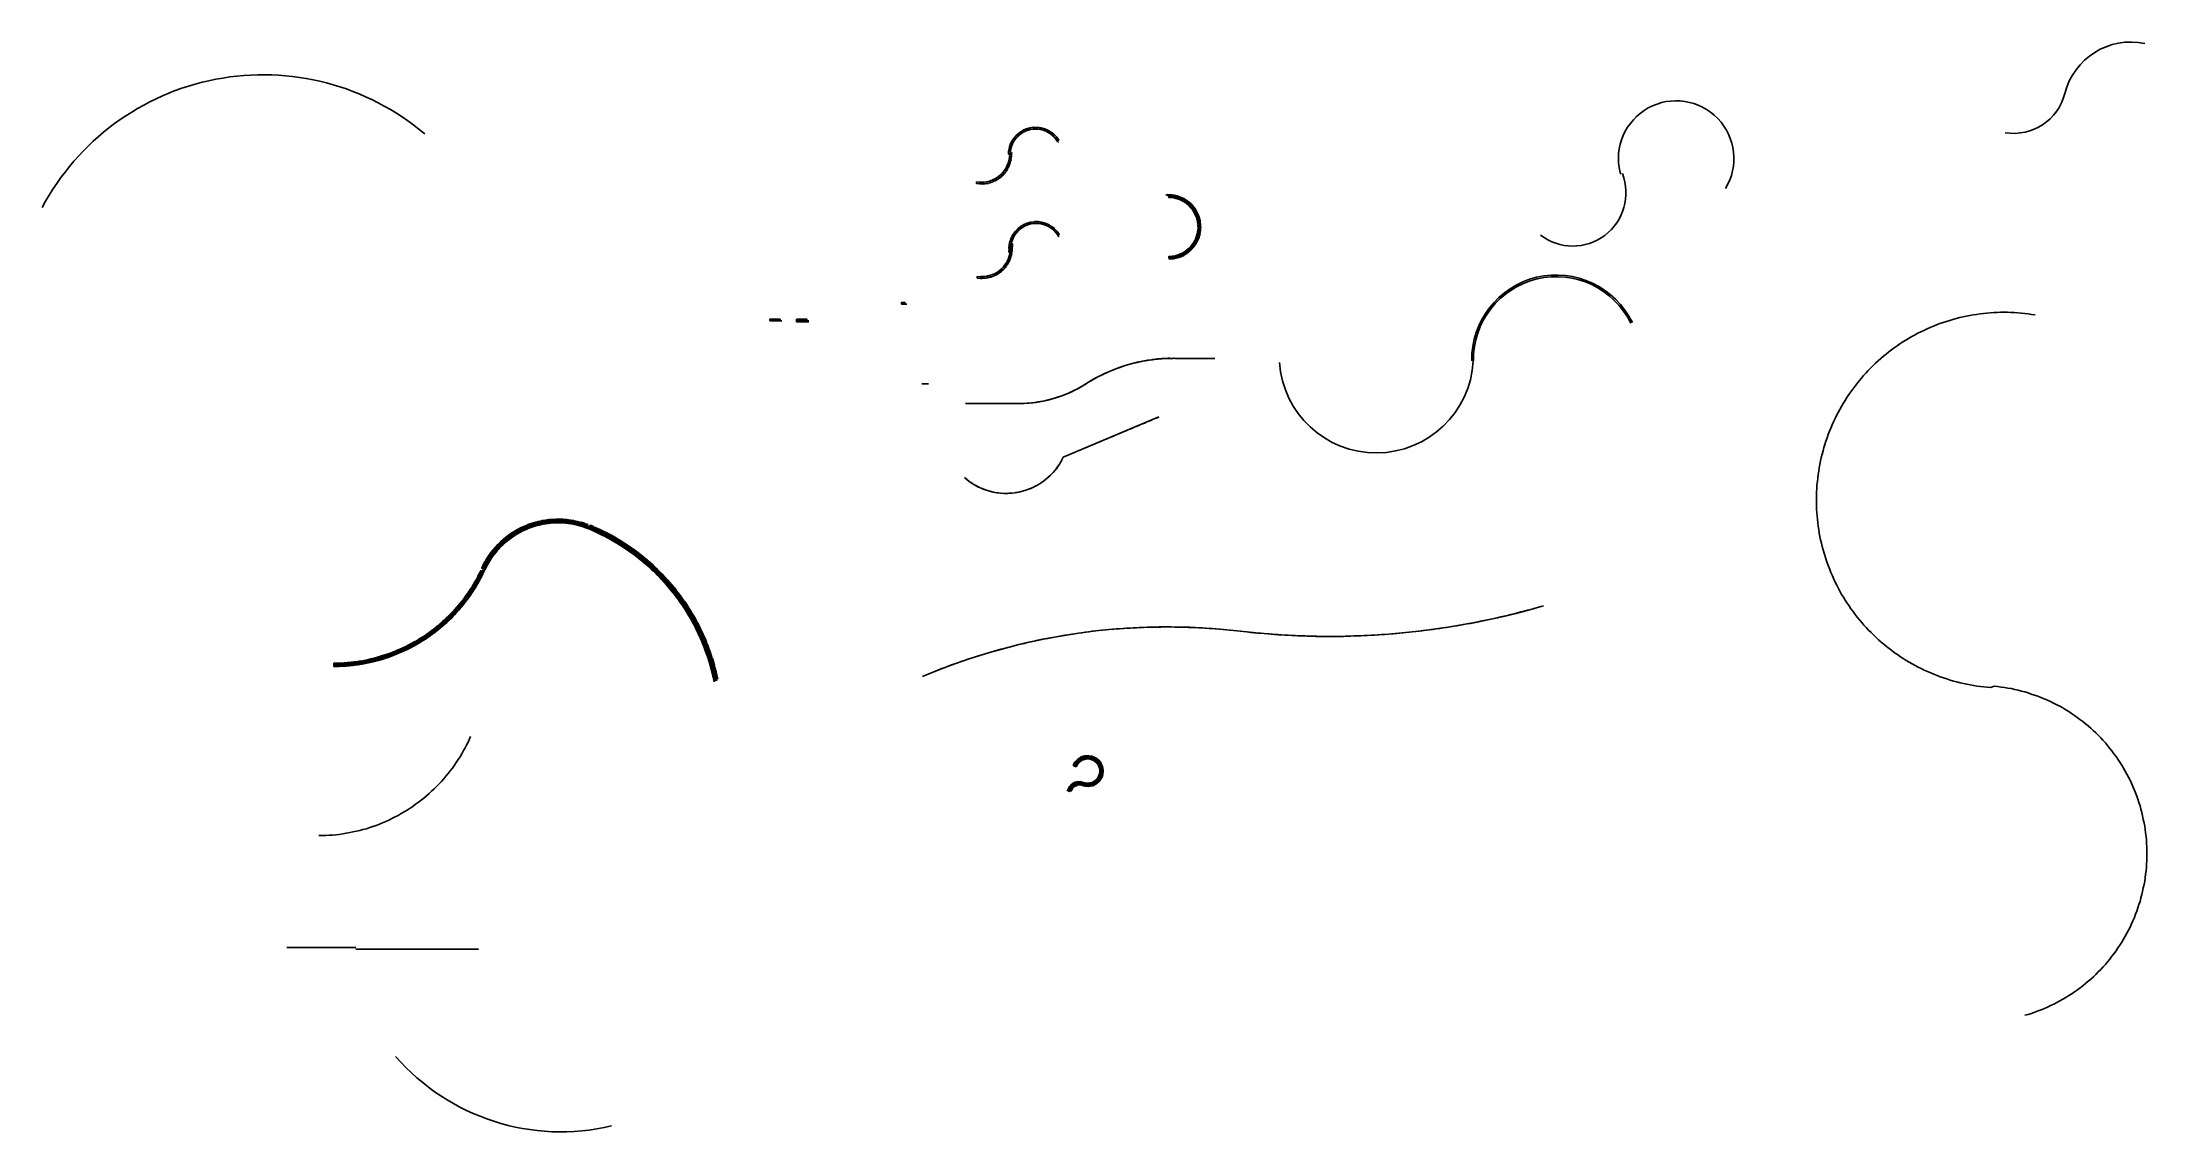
# Model space of a CAD drawing. Header units: metres. Extents: x -536 to 684, y -422 to 209.
import ezdxf

# ---------------------------------------------------------------- set-up
doc = ezdxf.new("R2010")
doc.units = ezdxf.units.M
doc.layers.add('X-COMENTÁRIOS', color=6, linetype='Continuous', plot=False)

# ---------------------------------------------------------------- blocks, each defined once
blk = doc.blocks.new('teste_vert')
at = {"extrusion": (0, -1, -2.22045e-16)}
for p, q in [((-1, 0, 3), (-2, 0, 3)), ((-2, 0, 3), (-2, 0, 1)), ((-2, 0, 1), (-1, 0, 1)), ((1, 0, 4), (-1, 0, 4)), ((-1, 0, 4), (-1, 0, 3)), ((-1, 0, 1), (-1, 0)), ((2, 0, 3), (1, 0, 3)), ((1, 0, 3), (1, 0, 4)), ((2, 0, 1), (2, 0, 3))]:
    blk.add_line(p, q, dxfattribs=at)
blk.add_lwpolyline([(-1, 0), (1, 0), (1, 1), (2, 1)], dxfattribs=at)
blk = doc.blocks.new('TMS')
at = {"color": 2}
blk.add_line((1, 0), (2, 0), dxfattribs=at)
blk = doc.blocks.new('teste_3d')
at = {"layer": 'X-COMENTÁRIOS'}
blk.add_lwpolyline([(-1, 0), (1, 0), (1, 1), (-1, 1), (-1, 0)], dxfattribs=at)
blk.add_blockref('TMS', (0, 0), dxfattribs=at)
blk = doc.blocks.new('seta')
at = {"extrusion": (0, -1, -2.22045e-16)}
for points in [[(0, 0.125), (0, 0)], [(0.5, 0), (0.5, 0.125)], [(0.5, 0), (1, 0.25)], [(0.5, 0.375), (-1, 0.375)], [(0.5, 0.125), (-1, 0.125)], [(-1, 0.375), (-1, 0.125)], [(1, 0.25), (0.5, 0.5)], [(0.5, 0.375), (0.5, 0.5)]]:
    blk.add_lwpolyline(points, dxfattribs=at)

msp = doc.modelspace()

# ---------------------------------------------------------------- linework, layer by layer
at = {"color": 6}
msp.add_line((56.1, -31.1, -1), (111.6, -7.7, -1), dxfattribs=at)
at = {"color": 3}
for points in [[(602, 156.9, 0.387985), (636.5, 179.6, -0.401357), (682.8, 208.6, -2.204251)], [(332.7, 97.6, 0.759394), (380.1, 133.2, 0.759394)], [(292.8, 24.7, -0.802431), (385.9, 46.9)], [(293.8, 24.7, -0.802431), (385, 46.5, -0.802431)], [(181.4, 23.9, 0.940205), (293.7, 24.6, -0.000843), (293.7, 24.7, -0.000843)], [(0, 0), (30, 0, 0.142771), (69.2, 11.4, 4.117386)], [(-366.5, -152.2, 0.29311), (-279, -96.1, -0.359542)], [(-25.4, -158, -0.129567), (158.8, -131.8, 0.100202), (334.4, -117.2, -0.142431)], [(67, -219.2, 0.408426), (58.8, -223.9)]]:
    msp.add_lwpolyline(points, format="xyb", dxfattribs=at)
at = {"color": 6}
for points in [[(-313.9, 156.2, 0.477823), (-535.6, 113.6, -0.96544)], [(-1.2, -42.8, 0.500452), (56.1, -31.1, -37.185526)]]:
    msp.add_lwpolyline(points, format="xyb", dxfattribs=at)
at = {"color": 3}
for points, elevation in [([(379.3, 132.9, 0.009327), (378.8, 133.9, -1.49735), (439.9, 124.6)], 9), ([(-279, -96.1, -0.403513), (-218.8, -72.6, -0.071954)], -2), ([(-218.8, -72.6, -0.250007), (-146.2, -161.1, -0.953351)], -4), ([(62.9, -210, -2.412793), (67.4, -220.3, 0.029965), (66.8, -220.1, 0.029965)], 9)]:
    msp.add_lwpolyline(points, format="xyb", dxfattribs=dict(at, elevation=elevation))
at = {"elevation": 9}
for points in [[(25.3, 144.4), (25.5, 146.5), (25.9, 148.6), (26.7, 150.5), (27.7, 152.4), (29, 154.1), (30.5, 155.6), (32.3, 156.8), (34.2, 157.8), (36.2, 158.5), (38.2, 159), (40.4, 159.1), (42.5, 158.9), (44.6, 158.4), (46.5, 157.6), (48.4, 156.5), (50.1, 155.2), (51.5, 153.7), (52.7, 152)], [(25.6, 89.8), (25.8, 91.9), (26.3, 93.9), (27, 95.9), (28.1, 97.8), (29.4, 99.5), (30.9, 101), (32.6, 102.2), (34.5, 103.2), (36.5, 103.9), (38.6, 104.3), (40.7, 104.5), (42.8, 104.3), (44.9, 103.8), (46.9, 103), (48.7, 101.9), (50.4, 100.6), (51.9, 99.1), (53.1, 97.4)]]:
    msp.add_lwpolyline(points, dxfattribs=at)
for points in [[(5.8, 127.4), (7.8, 127.2), (9.8, 127.2), (11.8, 127.4), (13.8, 127.9), (15.6, 128.6), (17.4, 129.5), (19.1, 130.6), (20.6, 131.9), (22, 133.3), (23.2, 134.9), (24.2, 136.7), (25, 138.5), (25.6, 140.4), (26, 142.4), (26.2, 144.3)], [(6.2, 72.7), (8.2, 72.5), (10.2, 72.6), (12.2, 72.8), (14.1, 73.3), (16, 74), (17.8, 74.9), (19.4, 76), (21, 77.3), (22.3, 78.7), (23.5, 80.3), (24.6, 82), (25.4, 83.9), (26, 85.8), (26.4, 87.7), (26.5, 89.7)], [(-114, 47.9), (-108, 47.9)], [(-98.4, 47.9), (-92.4, 47.9)], [(-25.4, -158), (-23.6, -157.2), (-21.7, -156.5), (-19.9, -155.7), (-18, -155), (-16.2, -154.2), (-14.3, -153.5), (-12.4, -152.8), (-10.6, -152.1), (-8.7, -151.4), (-6.8, -150.7), (-4.9, -150.1), (-3, -149.4), (-1.1, -148.8), (0.8, -148.1), (2.7, -147.5), (4.6, -146.9), (6.5, -146.3), (8.4, -145.7), (10.3, -145.1), (12.2, -144.5), (14.1, -143.9), (16, -143.4), (18, -142.8), (19.9, -142.3), (21.8, -141.8), (23.8, -141.3), (25.7, -140.8), (27.6, -140.3), (29.6, -139.8), (31.5, -139.3), (33.5, -138.9), (35.4, -138.4), (37.4, -138), (39.3, -137.6), (41.3, -137.1), (43.2, -136.7), (45.2, -136.3), (47.2, -136), (49.1, -135.6), (51.1, -135.2), (53.1, -134.9), (55, -134.5), (57, -134.2), (59, -133.9), (61, -133.6), (62.9, -133.3), (64.9, -133), (66.9, -132.7), (68.9, -132.4), (70.9, -132.2), (72.8, -131.9), (74.8, -131.7), (76.8, -131.5), (78.8, -131.3), (80.8, -131.1), (82.8, -130.9), (84.8, -130.7), (86.8, -130.5), (88.8, -130.4), (90.8, -130.2), (92.8, -130.1), (94.8, -130), (96.7, -129.9), (98.7, -129.8), (100.7, -129.7), (102.7, -129.6), (104.7, -129.5), (106.7, -129.5), (108.7, -129.4), (110.7, -129.4), (112.7, -129.4), (114.7, -129.3), (116.7, -129.3), (118.7, -129.3), (120.7, -129.4), (122.7, -129.4), (124.7, -129.4), (126.7, -129.5), (128.7, -129.6), (130.7, -129.6), (132.7, -129.7), (134.7, -129.8), (136.7, -129.9), (138.7, -130), (140.7, -130.2), (142.7, -130.3), (144.7, -130.4), (146.7, -130.6), (148.7, -130.8), (150.7, -131), (152.7, -131.2), (154.7, -131.4), (156.7, -131.6), (158.6, -131.8), (160.6, -132), (162.6, -132.2), (164.6, -132.5), (166.6, -132.7), (168.6, -132.9), (170.6, -133), (172.6, -133.2), (174.6, -133.4), (176.6, -133.5), (178.6, -133.7), (180.5, -133.8), (182.5, -134), (184.5, -134.1), (186.5, -134.2), (188.5, -134.3), (190.5, -134.4), (192.5, -134.5), (194.5, -134.5), (196.5, -134.6), (198.5, -134.7), (200.5, -134.7), (202.5, -134.8), (204.5, -134.8), (206.5, -134.8), (208.5, -134.8), (210.5, -134.8), (212.5, -134.8), (214.5, -134.8), (216.5, -134.8), (218.5, -134.8), (220.5, -134.7), (222.5, -134.7), (224.5, -134.6), (226.5, -134.5), (228.5, -134.5), (230.5, -134.4), (232.5, -134.3), (234.5, -134.2), (236.5, -134.1), (238.5, -133.9), (240.5, -133.8), (242.5, -133.7), (244.5, -133.5), (246.5, -133.4), (248.5, -133.2), (250.5, -133), (252.5, -132.8), (254.5, -132.6), (256.4, -132.4), (258.4, -132.2), (260.4, -132), (262.4, -131.8), (264.4, -131.5), (266.4, -131.3), (268.4, -131), (270.3, -130.8), (272.3, -130.5), (274.3, -130.2), (276.3, -129.9), (278.3, -129.6), (280.2, -129.3), (282.2, -129), (284.2, -128.7), (286.2, -128.3), (288.1, -128), (290.1, -127.6), (292.1, -127.3), (294, -126.9), (296, -126.5), (297.9, -126.1), (299.9, -125.7), (301.9, -125.3), (303.8, -124.9), (305.8, -124.5), (307.7, -124), (309.7, -123.6), (311.6, -123.1), (313.6, -122.7), (315.5, -122.2), (317.5, -121.7), (319.4, -121.2), (321.3, -120.7), (323.3, -120.2), (325.2, -119.7), (327.1, -119.2), (329.1, -118.7), (331, -118.1), (332.9, -117.6)], [(-375.3, -250.2), (-373.3, -250.2), (-371.3, -250.1), (-369.3, -250), (-367.4, -249.9), (-365.4, -249.7), (-363.4, -249.5), (-361.4, -249.2), (-359.4, -248.9), (-357.4, -248.5), (-355.5, -248.1), (-353.5, -247.7), (-351.6, -247.2), (-349.7, -246.7), (-347.7, -246.2), (-345.8, -245.6), (-343.9, -244.9), (-342, -244.3), (-340.2, -243.6), (-338.3, -242.8), (-336.5, -242), (-334.7, -241.2), (-332.9, -240.3), (-331.1, -239.4), (-329.3, -238.5), (-327.6, -237.5), (-325.8, -236.5), (-324.1, -235.5), (-322.4, -234.4), (-320.8, -233.3), (-319.2, -232.1), (-317.5, -230.9), (-316, -229.7), (-314.4, -228.5), (-312.9, -227.2), (-311.4, -225.9), (-309.9, -224.5), (-308.4, -223.1), (-307, -221.7), (-305.6, -220.3), (-304.2, -218.8), (-302.9, -217.3), (-301.6, -215.8), (-300.3, -214.3), (-299.1, -212.7), (-297.9, -211.1), (-296.7, -209.5), (-295.6, -207.8), (-294.5, -206.2), (-293.4, -204.5), (-292.4, -202.8), (-291.4, -201), (-290.4, -199.3), (-289.5, -197.5), (-288.6, -195.7), (-287.9, -194.1), (-287.3, -192.9)], [(-393.8, -315), (-353.8, -315)], [(-393.8, -315), (-383.8, -315)], [(-353.8, -316), (-282.7, -316)]]:
    msp.add_lwpolyline(points)
for points in [[(117.4, 83.7, 1.03256), (115.6, 120.9, 4.618274)], [(-330.8, -378.1, 0.278587), (-205.6, -418.4, 0.333136)]]:
    msp.add_lwpolyline(points, format="xyb")
at = {"color": 6, "elevation": -5}
msp.add_lwpolyline([(69.2, 11.4, -0.153184), (124, 26.2), (144, 26.2)], format="xyb", dxfattribs=at)
msp.add_polyline3d([(613.4, -354.3, 0), (615.3, -353.8, 0), (617.2, -353.2, 0), (619.1, -352.5, 0), (621, -351.8, 0), (622.8, -351.1, 0), (624.7, -350.4, 0), (626.5, -349.6, 0), (628.3, -348.7, 0), (630.1, -347.9, 0), (631.9, -346.9, 0), (633.7, -346, 0), (635.4, -345, 0), (637.1, -344, 0), (638.8, -342.9, 0), (640.5, -341.9, 0), (642.2, -340.7, 0), (643.8, -339.6, 0), (645.4, -338.4, 0), (647, -337.2, 0), (648.5, -335.9, 0), (650.1, -334.6, 0), (651.6, -333.3, 0), (653.1, -332, 0), (654.5, -330.6, 0), (655.9, -329.2, 0), (657.3, -327.7, 0), (658.7, -326.3, 0), (660, -324.8, 0), (661.3, -323.3, 0), (662.6, -321.7, 0), (663.8, -320.1, 0), (665, -318.6, 0), (666.2, -316.9, 0), (667.3, -315.3, 0), (668.4, -313.6, 0), (669.5, -311.9, 0), (670.5, -310.2, 0), (671.5, -308.5, 0), (672.5, -306.7, 0), (673.4, -305, 0), (674.3, -303.2, 0), (675.2, -301.4, 0), (676, -299.5, 0), (676.8, -297.7, 0), (677.5, -295.8, 0), (678.2, -294, 0), (678.9, -292.1, 0), (679.5, -290.2, 0), (680.1, -288.3, 0), (680.6, -286.3, 0), (681.1, -284.4, 0), (681.6, -282.5, 0), (682, -280.5, 0), (682.4, -278.5, 0), (682.8, -276.6, 0), (683.1, -274.6, 0), (683.3, -272.6, 0), (683.6, -270.6, 0), (683.8, -268.6, 0), (683.9, -266.6, 0), (684, -264.6, 0), (684.1, -262.6, 0), (684.1, -260.6, 0), (684.1, -258.6, 0), (684, -256.7, 0), (683.9, -254.7, 0), (683.8, -252.7, 0), (683.6, -250.7, 0), (683.3, -248.7, 0), (683.1, -246.7, 0), (682.8, -244.7, 0), (682.4, -242.8, 0), (682, -240.8, 0), (681.6, -238.8, 0), (681.1, -236.9, 0), (680.6, -235, 0), (680.1, -233, 0), (679.5, -231.1, 0), (678.9, -229.2, 0), (678.2, -227.3, 0), (677.5, -225.5, 0), (676.7, -223.6, 0), (676, -221.8, 0), (675.1, -219.9, 0), (674.3, -218.1, 0), (673.4, -216.3, 0), (672.5, -214.6, 0), (671.5, -212.8, 0), (670.5, -211.1, 0), (669.5, -209.4, 0), (668.4, -207.7, 0), (667.3, -206, 0), (666.2, -204.4, 0), (665, -202.8, 0), (663.8, -201.2, 0), (662.5, -199.6, 0), (661.3, -198.1, 0), (660, -196.5, 0), (658.6, -195, 0), (657.3, -193.6, 0), (655.9, -192.1, 0), (654.4, -190.7, 0), (653, -189.4, 0), (651.5, -188, 0), (650, -186.7, 0), (648.5, -185.4, 0), (646.9, -184.2, 0), (645.3, -182.9, 0), (643.7, -181.8, 0), (642.1, -180.6, 0), (640.4, -179.5, 0), (638.8, -178.4, 0), (637.1, -177.3, 0), (635.3, -176.3, 0), (633.6, -175.3, 0), (631.8, -174.4, 0), (630, -173.5, 0), (628.2, -172.6, 0), (626.4, -171.8, 0), (624.6, -171, 0), (622.7, -170.2, 0), (620.9, -169.5, 0), (619, -168.8, 0), (617.1, -168.2, 0), (615.2, -167.6, 0), (613.3, -167, 0), (611.4, -166.5, 0), (609.4, -166, 0), (607.5, -165.5, 0), (605.5, -165.1, 0), (603.5, -164.8, 0), (601.6, -164.5, 0), (599.6, -164.2, 0), (597.6, -163.9, 0), (595.6, -163.7, 0), (593.6, -164.5, 9), (591.6, -164.3, 9), (589.6, -164.1, 9), (587.6, -163.9, 9), (585.6, -163.6, 9), (583.7, -163.3, 9), (581.7, -162.9, 9), (579.7, -162.6, 9), (577.8, -162.1, 9), (575.8, -161.7, 9), (573.9, -161.2, 9), (572, -160.7, 9), (570, -160.1, 9), (568.1, -159.5, 9), (566.2, -158.9, 9), (564.3, -158.2, 9), (562.5, -157.5, 9), (560.6, -156.8, 9), (558.8, -156, 9), (556.9, -155.2, 9), (555.1, -154.4, 9), (553.3, -153.5, 9), (551.5, -152.6, 9), (549.8, -151.7, 9), (548, -150.7, 9), (546.3, -149.8, 9), (544.6, -148.7, 9), (542.9, -147.7, 9), (541.2, -146.6, 9), (539.5, -145.4, 9), (537.9, -144.3, 9), (536.3, -143.1, 9), (534.7, -141.9, 9), (533.1, -140.7, 9), (531.6, -139.4, 9), (530.1, -138.1, 9), (528.6, -136.8, 9), (527.1, -135.4, 9), (525.6, -134, 9), (524.2, -132.6, 9), (522.8, -131.2, 9), (521.4, -129.7, 9), (520.1, -128.3, 9), (518.8, -126.8, 9), (517.5, -125.2, 9), (516.2, -123.7, 9), (515, -122.1, 9), (513.8, -120.5, 9), (512.6, -118.9, 9), (511.5, -117.2, 9), (510.4, -115.6, 9), (509.3, -113.9, 9), (508.2, -112.2, 9), (507.2, -110.5, 9), (506.2, -108.7, 9), (505.3, -107, 9), (504.4, -105.2, 9), (503.5, -103.4, 9), (502.6, -101.6, 9), (501.8, -99.8, 9), (501, -97.9, 9), (500.3, -96.1, 9), (499.5, -94.2, 9), (498.8, -92.3, 9), (498.2, -90.5, 9), (497.6, -88.6, 9), (497, -86.6, 9), (496.4, -84.7, 9), (495.9, -82.8, 9), (495.5, -80.8, 9), (495, -78.9, 9), (494.6, -76.9, 9), (494.2, -75, 9), (493.9, -73, 9), (493.6, -71, 9), (493.4, -69, 9), (493.1, -67, 9), (493, -65, 9), (492.8, -63.1, 9), (492.7, -61.1, 9), (492.6, -59.1, 9), (492.6, -57.1, 9), (492.6, -55.1, 9), (492.6, -53.1, 9), (492.7, -51.1, 9), (492.8, -49.1, 9), (492.9, -47.1, 9), (493.1, -45.1, 9), (493.3, -43.1, 9), (493.6, -41.1, 9), (493.9, -39.1, 9), (494.2, -37.2, 9), (494.6, -35.2, 9), (495, -33.2, 9), (495.4, -31.3, 9), (495.9, -29.3, 9), (496.4, -27.4, 9), (496.9, -25.5, 9), (497.5, -23.6, 9), (498.1, -21.7, 9), (498.8, -19.8, 9), (499.4, -17.9, 9), (500.2, -16, 9), (500.9, -14.2, 9), (501.7, -12.3, 9), (502.5, -10.5, 9), (503.4, -8.7, 9), (504.2, -6.9, 9), (505.2, -5.1, 9), (506.1, -3.4, 9), (507.1, -1.6, 9), (508.1, 0.1, 9), (509.2, 1.8, 9), (510.2, 3.5, 9), (511.3, 5.2, 9), (512.5, 6.8, 9), (513.6, 8.4, 9), (514.8, 10, 9), (516.1, 11.6, 9), (517.3, 13.2, 9), (518.6, 14.7, 9), (519.9, 16.2, 9), (521.3, 17.7, 9), (522.6, 19.2, 9), (524, 20.6, 9), (525.4, 22, 9), (526.9, 23.4, 9), (528.4, 24.7, 9), (529.9, 26.1, 9), (531.4, 27.4, 9), (532.9, 28.6, 9), (534.5, 29.9, 9), (536.1, 31.1, 9), (537.7, 32.3, 9), (539.3, 33.4, 9), (541, 34.6, 9), (542.6, 35.7, 9), (544.3, 36.7, 9), (546, 37.8, 9), (547.8, 38.8, 9), (549.5, 39.7, 9), (551.3, 40.7, 9), (553.1, 41.6, 9), (554.9, 42.4, 9), (556.7, 43.3, 9), (558.5, 44.1, 9), (560.4, 44.9, 9), (562.2, 45.6, 9), (564.1, 46.3, 9), (566, 47, 9), (567.9, 47.6, 9), (569.8, 48.2, 9), (571.7, 48.8, 9), (573.6, 49.3, 9), (575.6, 49.8, 9), (577.5, 50.2, 9), (579.5, 50.7, 9), (581.4, 51, 9), (583.4, 51.4, 9), (585.4, 51.7, 9), (587.4, 52, 9), (589.4, 52.2, 9), (591.3, 52.4, 9), (593.3, 52.6, 9), (595.3, 52.7, 9), (597.3, 52.8, 9), (599.3, 52.9, 9), (601.3, 52.9, 9), (603.3, 52.9, 9), (605.3, 52.8, 9), (607.3, 52.7, 9), (609.3, 52.6, 9), (611.3, 52.4, 9), (613.3, 52.2, 9), (615.3, 52, 9), (617.3, 51.7, 9), (619.3, 51.4, 9)])

# ---------------------------------------------------------------- block references
for name, p, rotation in [('teste_3d', (32.5, 156.9, 9), 31.17157298083048), ('teste_3d', (34.2, 157.8, 9), 23.43802330759478), ('teste_3d', (36.1, 158.4, 9), 15.70418131501901), ('teste_3d', (38.1, 158.9, 9), 7.970752738036548), ('teste_3d', (40.1, 159, 9), 0.2384448097423186), ('teste_3d', (42, 158.9, 9), 352.5079719018167), ('teste_3d', (44, 158.5, 9), 344.7800595402716), ('teste_3d', (45.9, 157.8, 9), 337.0554480472642), ('teste_3d', (25.4, 145.4, 9), 85.61918295896102), ('teste_3d', (25.7, 147.4, 9), 77.52647983452576), ('teste_3d', (26.2, 149.3, 9), 69.80990362181511), ('teste_3d', (27, 151.1, 9), 62.08860068070963), ('teste_3d', (28.1, 152.8, 9), 54.3633680564074), ('teste_3d', (29.4, 154.4, 9), 46.63496332366637), ('teste_3d', (30.8, 155.7, 9), 38.90412422262165), ('teste_3d', (47.7, 156.9, 9), 329.3348977268494), ('teste_3d', (49.3, 155.8, 9), 321.6191947051158), ('teste_3d', (50.8, 154.5, 9), 313.5493544059931), ('teste_3d', (52.1, 152.9, 9), 305.6580669343463), ('teste_3d', (21.3, 132.6), 46.39040043728561), ('teste_3d', (22.6, 134.1), 52.90296129321735), ('teste_3d', (23.7, 135.8), 59.41552192827981), ('teste_3d', (24.6, 137.6), 65.92808290431171), ('teste_3d', (25.3, 139.4), 72.44064389843055), ('teste_3d', (25.8, 141.4), 78.95320463095986), ('teste_3d', (26.1, 143.4), 85.46576546772553), ('teste_3d', (6.8, 127.3), 354.2899135230919), ('teste_3d', (8.8, 127.2), 0.8024742543637559), ('teste_3d', (10.8, 127.3), 7.315035145143833), ('teste_3d', (12.8, 127.7), 13.82759582779488), ('teste_3d', (14.7, 128.3), 20.34015686839082), ('teste_3d', (16.5, 129.1), 26.85271778123705), ('teste_3d', (18.3, 130.1), 33.36527858135694), ('teste_3d', (19.9, 131.3), 39.8778393206644), ('teste_3d', (118.3, 120.9), 176.304894259093), ('teste_3d', (118.3, 120.8, 1), 176.304894259093), ('teste_3d', (118.3, 120.7, 2), 176.304894259093), ('teste_3d', (118.3, 120.6, 3), 176.304894259093), ('teste_3d', (118.3, 120.5, 4), 176.304894259093), ('teste_3d', (118.3, 120.4, 5), 176.304894259093), ('teste_3d', (120.3, 120.7), 170.1505050467292), ('teste_3d', (120.3, 120.6, 1), 170.1505050467292), ('teste_3d', (120.3, 120.5, 2), 170.1505050467292), ('teste_3d', (120.2, 120.4, 3), 170.1505050467292), ('teste_3d', (120.2, 120.3, 4), 170.1505050467292), ('teste_3d', (120.2, 120.2, 5), 170.1505050467292), ('teste_3d', (122.1, 119.8, 4), 163.9961152678511), ('teste_3d', (122.1, 119.7, 5), 163.9961152678511), ('teste_3d', (122.2, 120.2), 163.9961152678511), ('teste_3d', (122.2, 120.1, 1), 163.9961152678511), ('teste_3d', (122.2, 120, 2), 163.9961152678511), ('teste_3d', (122.1, 119.9, 3), 163.9961152678511), ('teste_3d', (124, 119.2, 4), 157.8417257960513), ('teste_3d', (123.9, 119.1, 5), 157.8417257960513), ('teste_3d', (124, 119.4, 2), 157.8417257960513), ('teste_3d', (124, 119.3, 3), 157.8417257960513), ('teste_3d', (124.1, 119.6), 157.8417257960513), ('teste_3d', (124.1, 119.5, 1), 157.8417257960513), ('teste_3d', (125.8, 118.5, 3), 151.6873361539166), ('teste_3d', (125.7, 118.4, 4), 151.6873361539166), ('teste_3d', (125.7, 118.3, 5), 151.6873361539166), ('teste_3d', (125.9, 118.6, 1), 151.6873361539166), ('teste_3d', (125.8, 118.5, 2), 151.6873361539166), ('teste_3d', (125.9, 118.7), 151.6873361539166), ('teste_3d', (127.3, 117.3, 5), 145.5329467455039), ('teste_3d', (127.5, 117.4, 3), 145.5329467455039), ('teste_3d', (127.4, 117.3, 4), 145.5329467455039), ('teste_3d', (127.5, 117.5, 2), 145.5329467455039), ('teste_3d', (127.6, 117.7), 145.5329467455039), ('teste_3d', (127.6, 117.6, 1), 145.5329467455039), ('teste_3d', (128.9, 116.1, 5), 139.3785571247902), ('teste_3d', (129, 116.2, 4), 139.3785571247902), ('teste_3d', (129.1, 116.3, 2), 139.3785571247902), ('teste_3d', (129, 116.2, 3), 139.3785571247902), ('teste_3d', (129.2, 116.5), 139.3785571247902), ('teste_3d', (129.1, 116.4, 1), 139.3785571247902), ('teste_3d', (130.3, 114.7, 5), 133.2241678309435), ('teste_3d', (130.4, 114.9, 3), 133.2241678309435), ('teste_3d', (130.4, 114.8, 4), 133.2241678309435), ('teste_3d', (130.5, 114.9, 2), 133.2241678309435), ('teste_3d', (130.6, 115, 1), 133.2241678309435), ('teste_3d', (130.7, 115.1), 133.2241678309435), ('teste_3d', (131.5, 113.3, 5), 127.0697779875268), ('teste_3d', (131.6, 113.3, 4), 127.0697779875268), ('teste_3d', (131.7, 113.4, 3), 127.0697779875268), ('teste_3d', (131.8, 113.4, 2), 127.0697779875268), ('teste_3d', (131.9, 113.6), 127.0697779875268), ('teste_3d', (131.9, 113.5, 1), 127.0697779875268), ('teste_3d', (132.6, 111.6, 5), 120.9153884567929), ('teste_3d', (132.7, 111.7, 4), 120.9153884567929), ('teste_3d', (132.8, 111.7, 3), 120.9153884567929), ('teste_3d', (132.9, 111.8, 2), 120.9153884567929), ('teste_3d', (133, 111.8, 1), 120.9153884567929), ('teste_3d', (133.1, 111.9), 120.9153884567929), ('teste_3d', (133.5, 109.9, 5), 114.7609989428512), ('teste_3d', (133.6, 110, 4), 114.7609989428512), ('teste_3d', (133.7, 110, 3), 114.7609989428512), ('teste_3d', (133.8, 110, 2), 114.7609989428512), ('teste_3d', (134, 110.1), 114.7609989428512), ('teste_3d', (133.9, 110.1, 1), 114.7609989428512), ('teste_3d', (134.3, 108.1, 5), 108.6066095203069), ('teste_3d', (134.4, 108.1, 4), 108.6066095203069), ('teste_3d', (134.4, 108.2, 3), 108.6066095203069), ('teste_3d', (134.5, 108.2, 2), 108.6066095203069), ('teste_3d', (134.7, 108.3), 108.6066095203069), ('teste_3d', (134.6, 108.2, 1), 108.6066095203069), ('teste_3d', (27.4, 96.5, 9), 62.08860042755608), ('teste_3d', (28.4, 98.2, 9), 54.36336805640764), ('teste_3d', (29.7, 99.7, 9), 46.63496353193478), ('teste_3d', (31.2, 101.1, 9), 38.90412422262101), ('teste_3d', (32.8, 102.2, 9), 31.17157298083053), ('teste_3d', (34.6, 103.2, 9), 23.43802330759469), ('teste_3d', (36.4, 103.8, 9), 15.70418131501946), ('teste_3d', (38.4, 104.2, 9), 7.970752454325506), ('teste_3d', (40.4, 104.4, 9), 0.2384448097423178), ('teste_3d', (42.4, 104.3, 9), 352.5079722232036), ('teste_3d', (44.3, 103.9, 9), 344.7800594650633), ('teste_3d', (46.2, 103.2, 9), 337.0554481589448), ('teste_3d', (48, 102.3, 9), 329.33489758074), ('teste_3d', (49.6, 101.2, 9), 321.6191947051154), ('teste_3d', (51.1, 99.8, 9), 313.5493544059933), ('teste_3d', (52.4, 98.3, 9), 305.6580667673447), ('teste_3d', (134.3, 96.7, 5), 71.68027242643794), ('teste_3d', (134.4, 96.6, 4), 71.68027242643794), ('teste_3d', (134.5, 96.6, 3), 71.68027242643794), ('teste_3d', (134.6, 96.6, 2), 71.68027242643794), ('teste_3d', (134.8, 106.2, 5), 102.4522201386791), ('teste_3d', (134.7, 96.5, 1), 71.68027242643794), ('teste_3d', (134.9, 106.3, 4), 102.4522201386791), ('teste_3d', (134.8, 96.5), 71.68027242643794), ('teste_3d', (135, 106.3, 3), 102.4522201386791), ('teste_3d', (134.8, 98.5, 5), 77.83466162977844), ('teste_3d', (135.1, 106.3, 2), 102.4522201386791), ('teste_3d', (134.9, 98.5, 4), 77.83466162977844), ('teste_3d', (135.2, 106.3, 1), 102.4522201386791), ('teste_3d', (135, 98.5, 3), 77.83466162977844), ('teste_3d', (135.3, 106.4), 102.4522201386791), ('teste_3d', (135.1, 104.3, 5), 96.297830227683), ('teste_3d', (135.1, 98.5, 2), 77.83466162977844), ('teste_3d', (135.2, 104.3, 4), 96.297830227683), ('teste_3d', (135.1, 100.4, 5), 83.98905133648185), ('teste_3d', (135.2, 98.4, 1), 77.83466162977844), ('teste_3d', (135.3, 104.3, 3), 96.297830227683), ('teste_3d', (135.2, 100.4, 4), 83.98905133648185), ('teste_3d', (135.3, 98.4), 77.83466162977844), ('teste_3d', (135.4, 104.4, 2), 96.297830227683), ('teste_3d', (135.2, 102.4, 5), 90.14344099345853), ('teste_3d', (135.3, 100.4, 3), 83.98905133648185), ('teste_3d', (135.5, 104.4, 1), 96.297830227683), ('teste_3d', (135.3, 102.4, 4), 90.14344099345853), ('teste_3d', (135.4, 100.4, 2), 83.98905133648185), ('teste_3d', (135.6, 104.4), 96.297830227683), ('teste_3d', (135.4, 102.4, 3), 90.14344099345853), ('teste_3d', (135.5, 100.4, 1), 83.98905133648185), ('teste_3d', (135.5, 102.4, 2), 90.14344099345853), ('teste_3d', (135.6, 100.4), 83.98905133648185), ('teste_3d', (135.6, 102.4, 1), 90.14344099345853), ('teste_3d', (135.7, 102.4), 90.14344099345853), ('teste_3d', (25.7, 84.8), 72.44064389843074), ('teste_3d', (25.6, 88.8, 9), 85.46576546772556), ('teste_3d', (25.7, 90.8, 9), 85.61918295896096), ('teste_3d', (25.6, 88.8, 8), 85.46576546772556), ('teste_3d', (25.8, 90.8, 8), 85.61918295896096), ('teste_3d', (25.7, 88.8, 7), 85.46576546772556), ('teste_3d', (26, 92.8, 9), 77.52647955480899), ('teste_3d', (25.9, 90.8, 7), 85.61918295896096), ('teste_3d', (25.8, 88.8, 6), 85.46576546772556), ('teste_3d', (26, 90.8, 6), 85.61918295896096), ('teste_3d', (25.9, 88.8, 5), 85.46576546772556), ('teste_3d', (26.1, 90.8, 5), 85.61918295896096), ('teste_3d', (26, 88.8, 4), 85.46576546772556), ('teste_3d', (26.2, 86.8), 78.95320457606739), ('teste_3d', (26.2, 90.8, 4), 85.61918295896096), ('teste_3d', (26.1, 88.8, 3), 85.46576546772556), ('teste_3d', (26.3, 90.8, 3), 85.61918295896096), ('teste_3d', (26.2, 88.8, 2), 85.46576546772556), ('teste_3d', (26.6, 94.7, 9), 69.80990389069068), ('teste_3d', (26.4, 90.7, 2), 85.61918295896096), ('teste_3d', (26.3, 88.7, 1), 85.46576546772556), ('teste_3d', (26.5, 90.7, 1), 85.61918295896096), ('teste_3d', (26.4, 88.7), 85.46576546772556), ('teste_3d', (26.6, 90.7), 85.61918295896096), ('teste_3d', (118.4, 84.3, 5), 3.98198729303895), ('teste_3d', (120.3, 84.5, 5), 10.13637700267937), ('teste_3d', (120.3, 84.4, 4), 10.13637700267937), ('teste_3d', (120.3, 84.3, 3), 10.13637700267937), ('teste_3d', (120.3, 84.2, 2), 10.13637700267937), ('teste_3d', (120.4, 84.1, 1), 10.13637700267937), ('teste_3d', (122.2, 85, 5), 16.29076626698241), ('teste_3d', (122.2, 84.9, 4), 16.29076626698241), ('teste_3d', (122.2, 84.8, 3), 16.29076626698241), ('teste_3d', (122.3, 84.7, 2), 16.29076626698241), ('teste_3d', (122.3, 84.6, 1), 16.29076626698241), ('teste_3d', (122.3, 84.5), 16.29076626698241), ('teste_3d', (124, 85.6, 5), 22.44515593987011), ('teste_3d', (124.1, 85.5, 4), 22.44515593987011), ('teste_3d', (124.1, 85.4, 3), 22.44515593987011), ('teste_3d', (124.1, 85.3, 2), 22.44515593987011), ('teste_3d', (124.2, 85.2, 1), 22.44515593987011), ('teste_3d', (124.2, 85.1), 22.44515593987011), ('teste_3d', (125.8, 86.4, 5), 28.59954552028124), ('teste_3d', (125.8, 86.4, 4), 28.59954552028124), ('teste_3d', (125.9, 86.3, 3), 28.59954552028124), ('teste_3d', (125.9, 86.2, 2), 28.59954552028124), ('teste_3d', (126, 86.1, 1), 28.59954552028124), ('teste_3d', (126, 86), 28.59954552028124), ('teste_3d', (127.4, 87.5, 5), 34.7539351001534), ('teste_3d', (127.5, 87.3, 3), 34.7539351001534), ('teste_3d', (127.5, 87.4, 4), 34.7539351001534), ('teste_3d', (127.6, 87.2, 2), 34.7539351001534), ('teste_3d', (127.7, 87.1, 1), 34.7539351001534), ('teste_3d', (127.7, 87.1), 34.7539351001534), ('teste_3d', (129, 88.7, 5), 40.90832447296062), ('teste_3d', (129, 88.6, 4), 40.90832447296062), ('teste_3d', (129.1, 88.5, 3), 40.90832447296062), ('teste_3d', (129.2, 88.4, 2), 40.90832447296062), ('teste_3d', (129.2, 88.4, 1), 40.90832447296062), ('teste_3d', (129.3, 88.3), 40.90832447296062), ('teste_3d', (130.4, 90, 5), 47.06271406443957), ('teste_3d', (130.4, 89.9, 4), 47.06271406443957), ('teste_3d', (130.5, 89.9, 3), 47.06271406443957), ('teste_3d', (130.6, 89.8, 2), 47.06271406443957), ('teste_3d', (130.6, 89.7, 1), 47.06271406443957), ('teste_3d', (130.7, 89.7), 47.06271406443957), ('teste_3d', (131.6, 91.5, 5), 53.21710356472596), ('teste_3d', (131.7, 91.4, 4), 53.21710356472596), ('teste_3d', (131.8, 91.4, 3), 53.21710356472596), ('teste_3d', (131.8, 91.3, 2), 53.21710356472596), ('teste_3d', (131.9, 91.3, 1), 53.21710356472596), ('teste_3d', (132, 91.2), 53.21710356472596), ('teste_3d', (132.7, 93.1, 5), 59.37149345644448), ('teste_3d', (132.8, 93.1, 4), 59.37149345644448), ('teste_3d', (132.9, 93, 3), 59.37149345644448), ('teste_3d', (132.9, 93, 2), 59.37149345644448), ('teste_3d', (133.1, 92.9), 59.37149345644448), ('teste_3d', (133, 92.9, 1), 59.37149345644448), ('teste_3d', (133.6, 94.8, 5), 65.52588246941018), ('teste_3d', (133.7, 94.8, 4), 65.52588246941018), ('teste_3d', (133.8, 94.8, 3), 65.52588246941018), ('teste_3d', (133.9, 94.7, 2), 65.52588246941018), ('teste_3d', (133.9, 94.7, 1), 65.52588246941018), ('teste_3d', (134, 94.6), 65.52588246941018), ('teste_3d', (7.2, 72.6), 354.2899132380346), ('teste_3d', (9.2, 72.6), 0.8024742543637556), ('teste_3d', (11.2, 72.7), 7.31503514514343), ('teste_3d', (13.1, 73.1), 13.82759610597164), ('teste_3d', (15, 73.6), 20.34015696796848), ('teste_3d', (16.9, 74.4), 26.85271765183491), ('teste_3d', (18.6, 75.4), 33.36527858135729), ('teste_3d', (20.2, 76.6), 39.87783932066409), ('teste_3d', (21.7, 78), 46.3904004372859), ('teste_3d', (22.9, 79.5), 52.90296129321717), ('teste_3d', (24.1, 81.2), 59.41552192827972), ('teste_3d', (25, 83), 65.92808290431162), ('teste_3d', (118.4, 84.2, 4), 3.98198729303895), ('teste_3d', (118.4, 84.1, 3), 3.98198729303895), ('teste_3d', (118.4, 84, 2), 3.98198729303895), ('teste_3d', (118.4, 83.9, 1), 3.98198729303895), ('teste_3d', (118.4, 83.8), 3.98198729303895), ('teste_3d', (120.4, 84), 10.13637700267937), ('teste_vert', (101, 24.3, -3), 11.6467693088677), ('seta', (101, 24.3, -5), 11.6467693088677), ('teste_vert', (103.9, 24.9, -5), 9.833351293241407), ('teste_vert', (106.9, 25.3, -3), 8.019933009408104), ('seta', (106.9, 25.3, -5), 8.019933009408104), ('teste_vert', (109.9, 25.7, -5), 6.206514919822273), ('teste_vert', (112.8, 26, -3), 4.393096844484402), ('seta', (112.8, 26, -5), 4.393096844484402), ('teste_vert', (115.8, 26.2, -5), 2.579678508374529), ('teste_vert', (118.8, 26.2, -3), 0.7662604999457637), ('seta', (118.8, 26.2, -5), 0.7662604999457637), ('teste_vert', (121.8, 26.2, -5), 358.952842236873), ('teste_vert', (124.8, 26.2, -3), 359.5488754909954), ('seta', (124.8, 26.2, -5), 359.5488754909954), ('teste_vert', (70.5, 12.2, -5), 31.5943692007805), ('teste_vert', (73, 13.7, -3), 29.78095102085939), ('seta', (73, 13.7, -5), 29.78095102085939), ('teste_vert', (75.7, 15.2, -5), 27.96753283882784), ('teste_vert', (78.3, 16.5, -3), 26.15411471054733), ('seta', (78.3, 16.5, -5), 26.15411471054733), ('teste_vert', (81, 17.8, -5), 24.34069656495064), ('teste_vert', (83.8, 19, -3), 22.52727842461087), ('seta', (83.8, 19, -5), 22.52727842461087), ('teste_vert', (86.6, 20.1, -5), 20.71386019485919), ('teste_vert', (89.4, 21.1, -3), 18.90044200187235), ('seta', (89.4, 21.1, -5), 18.90044200187235), ('teste_vert', (92.3, 22.1, -5), 17.08702387160956), ('teste_vert', (95.1, 22.9, -3), 15.27360579296498), ('seta', (95.1, 22.9, -5), 15.27360579296498), ('teste_vert', (98, 23.7, -5), 13.4601876555697), ('teste_vert', (31.5, 0), 1.178810326807799), ('teste_vert', (31.5, 0, 4), 1.178810326807799), ('teste_vert', (31.5, 0, 8), 1.178810326807799), ('teste_vert', (31.5, 0, 12), 1.178810326807799), ('teste_vert', (31.5, 0, 16), 1.178810326807799), ('teste_vert', (31.5, 0, 20), 1.178810326807799), ('teste_vert', (31.5, 0, 24), 1.178810326807799), ('teste_vert', (31.5, 0, 28), 1.178810326807799), ('teste_vert', (31.5, 0, 32), 1.178810326807799), ('teste_vert', (31.5, 0, 36), 1.178810326807799), ('teste_vert', (31.5, 0, 40), 1.178810326807799), ('teste_vert', (31.5, 0, 44), 1.178810326807799), ('teste_vert', (31.5, 0, 48), 1.178810326807799), ('teste_vert', (34.5, 0.2, 2), 3.536431069913099), ('teste_vert', (34.5, 0.2, 6), 3.536431069913099), ('teste_vert', (34.5, 0.2, 10), 3.536431069913099), ('teste_vert', (34.5, 0.2, 14), 3.536431069913099), ('teste_vert', (34.5, 0.2, 18), 3.536431069913099), ('teste_vert', (34.5, 0.2, 22), 3.536431069913099), ('teste_vert', (34.5, 0.2, 26), 3.536431069913099), ('teste_vert', (34.5, 0.2, 30), 3.536431069913099), ('teste_vert', (34.5, 0.2, 34), 3.536431069913099), ('teste_vert', (34.5, 0.2, 38), 3.536431069913099), ('teste_vert', (34.5, 0.2, 42), 3.536431069913099), ('teste_vert', (34.5, 0.2, 46), 3.536431069913099), ('teste_vert', (34.5, 0.2, 50), 3.536431069913099), ('seta', (34.5, 0.2), 3.536431069913099), ('teste_vert', (37.5, 0.4), 5.894051961487652), ('teste_vert', (37.5, 0.4, 4), 5.894051961487652), ('teste_vert', (37.5, 0.4, 8), 5.894051961487652), ('teste_vert', (37.5, 0.4, 12), 5.894051961487652), ('teste_vert', (37.5, 0.4, 16), 5.894051961487652), ('teste_vert', (37.5, 0.4, 20), 5.894051961487652), ('teste_vert', (37.5, 0.4, 24), 5.894051961487652), ('teste_vert', (37.5, 0.4, 28), 5.894051961487652), ('teste_vert', (37.5, 0.4, 32), 5.894051961487652), ('teste_vert', (37.5, 0.4, 36), 5.894051961487652), ('teste_vert', (37.5, 0.4, 40), 5.894051961487652), ('teste_vert', (37.5, 0.4, 44), 5.894051961487652), ('teste_vert', (37.5, 0.4, 48), 5.894051961487652), ('teste_vert', (40.5, 0.8, 2), 8.251672481798906), ('teste_vert', (40.5, 0.8, 6), 8.251672481798906), ('teste_vert', (40.5, 0.8, 10), 8.251672481798906), ('teste_vert', (40.5, 0.8, 14), 8.251672481798906), ('teste_vert', (40.5, 0.8, 18), 8.251672481798906), ('teste_vert', (40.5, 0.8, 22), 8.251672481798906), ('teste_vert', (40.5, 0.8, 26), 8.251672481798906), ('teste_vert', (40.5, 0.8, 30), 8.251672481798906), ('teste_vert', (40.5, 0.8, 34), 8.251672481798906), ('teste_vert', (40.5, 0.8, 38), 8.251672481798906), ('teste_vert', (40.5, 0.8, 42), 8.251672481798906), ('teste_vert', (40.5, 0.8, 46), 8.251672481798906), ('teste_vert', (40.5, 0.8, 50), 8.251672481798906), ('seta', (40.5, 0.8), 8.251672481798906), ('teste_vert', (43.4, 1.3), 10.60929335093943), ('teste_vert', (43.4, 1.3, 4), 10.60929335093943), ('teste_vert', (43.4, 1.3, 8), 10.60929335093943), ('teste_vert', (43.4, 1.3, 12), 10.60929335093943), ('teste_vert', (43.4, 1.3, 16), 10.60929335093943), ('teste_vert', (43.4, 1.3, 20), 10.60929335093943), ('teste_vert', (43.4, 1.3, 24), 10.60929335093943), ('teste_vert', (43.4, 1.3, 28), 10.60929335093943), ('teste_vert', (43.4, 1.3, 32), 10.60929335093943), ('teste_vert', (43.4, 1.3, 36), 10.60929335093943), ('teste_vert', (43.4, 1.3, 40), 10.60929335093943), ('teste_vert', (43.4, 1.3, 44), 10.60929335093943), ('teste_vert', (43.4, 1.3, 48), 10.60929335093943), ('teste_vert', (46.4, 1.9, 2), 12.96691394323293), ('teste_vert', (46.4, 1.9, 6), 12.96691394323293), ('teste_vert', (46.4, 1.9, 10), 12.96691394323293), ('teste_vert', (46.4, 1.9, 14), 12.96691394323293), ('teste_vert', (46.4, 1.9, 18), 12.96691394323293), ('teste_vert', (46.4, 1.9, 22), 12.96691394323293), ('teste_vert', (46.4, 1.9, 26), 12.96691394323293), ('teste_vert', (46.4, 1.9, 30), 12.96691394323293), ('teste_vert', (46.4, 1.9, 34), 12.96691394323293), ('teste_vert', (46.4, 1.9, 38), 12.96691394323293), ('teste_vert', (46.4, 1.9, 42), 12.96691394323293), ('teste_vert', (46.4, 1.9, 46), 12.96691394323293), ('teste_vert', (46.4, 1.9, 50), 12.96691394323293), ('seta', (46.4, 1.9), 12.96691394323293), ('teste_vert', (49.3, 2.6), 15.32453487542949), ('teste_vert', (49.3, 2.6, 4), 15.32453487542949), ('teste_vert', (49.3, 2.6, 8), 15.32453487542949), ('teste_vert', (49.3, 2.6, 12), 15.32453487542949), ('teste_vert', (49.3, 2.6, 16), 15.32453487542949), ('teste_vert', (49.3, 2.6, 20), 15.32453487542949), ('teste_vert', (49.3, 2.6, 24), 15.32453487542949), ('teste_vert', (49.3, 2.6, 28), 15.32453487542949), ('teste_vert', (49.3, 2.6, 32), 15.32453487542949), ('teste_vert', (49.3, 2.6, 36), 15.32453487542949), ('teste_vert', (49.3, 2.6, 40), 15.32453487542949), ('teste_vert', (49.3, 2.6, 44), 15.32453487542949), ('teste_vert', (49.3, 2.6, 48), 15.32453487542949), ('teste_vert', (52.1, 3.5, 2), 17.68215547311594), ('teste_vert', (52.1, 3.5, 6), 17.68215547311594), ('teste_vert', (52.1, 3.5, 10), 17.68215547311594), ('teste_vert', (52.1, 3.5, 14), 17.68215547311594), ('teste_vert', (52.1, 3.5, 18), 17.68215547311594), ('teste_vert', (52.1, 3.5, 22), 17.68215547311594), ('teste_vert', (52.1, 3.5, 26), 17.68215547311594), ('teste_vert', (52.1, 3.5, 30), 17.68215547311594), ('teste_vert', (52.1, 3.5, 34), 17.68215547311594), ('teste_vert', (52.1, 3.5, 38), 17.68215547311594), ('teste_vert', (52.1, 3.5, 42), 17.68215547311594), ('teste_vert', (52.1, 3.5, 46), 17.68215547311594), ('teste_vert', (52.1, 3.5, 50), 17.68215547311594), ('seta', (52.1, 3.5), 17.68215547311594), ('teste_vert', (55, 4.4), 20.03977619395441), ('teste_vert', (55, 4.4, 4), 20.03977619395441), ('teste_vert', (55, 4.4, 8), 20.03977619395441), ('teste_vert', (55, 4.4, 12), 20.03977619395441), ('teste_vert', (55, 4.4, 16), 20.03977619395441), ('teste_vert', (55, 4.4, 20), 20.03977619395441), ('teste_vert', (55, 4.4, 24), 20.03977619395441), ('teste_vert', (55, 4.4, 28), 20.03977619395441), ('teste_vert', (55, 4.4, 32), 20.03977619395441), ('teste_vert', (55, 4.4, 36), 20.03977619395441), ('teste_vert', (55, 4.4, 40), 20.03977619395441), ('teste_vert', (55, 4.4, 44), 20.03977619395441), ('teste_vert', (55, 4.4, 48), 20.03977619395441), ('teste_vert', (57.8, 5.5, 2), 22.39739705590537), ('teste_vert', (57.8, 5.5, 6), 22.39739705590537), ('teste_vert', (57.8, 5.5, 10), 22.39739705590537), ('teste_vert', (57.8, 5.5, 14), 22.39739705590537), ('teste_vert', (57.8, 5.5, 18), 22.39739705590537), ('teste_vert', (57.8, 5.5, 22), 22.39739705590537), ('teste_vert', (57.8, 5.5, 26), 22.39739705590537), ('teste_vert', (57.8, 5.5, 30), 22.39739705590537), ('teste_vert', (57.8, 5.5, 34), 22.39739705590537), ('teste_vert', (57.8, 5.5, 38), 22.39739705590537), ('teste_vert', (57.8, 5.5, 42), 22.39739705590537), ('teste_vert', (57.8, 5.5, 46), 22.39739705590537), ('teste_vert', (57.8, 5.5, 50), 22.39739705590537), ('seta', (57.8, 5.5), 22.39739705590537), ('teste_vert', (60.5, 6.7), 24.75501767209418), ('teste_vert', (60.5, 6.7, 4), 24.75501767209418), ('teste_vert', (60.5, 6.7, 8), 24.75501767209418), ('teste_vert', (60.5, 6.7, 12), 24.75501767209418), ('teste_vert', (60.5, 6.7, 16), 24.75501767209418), ('teste_vert', (60.5, 6.7, 20), 24.75501767209418), ('teste_vert', (60.5, 6.7, 24), 24.75501767209418), ('teste_vert', (60.5, 6.7, 28), 24.75501767209418), ('teste_vert', (60.5, 6.7, 32), 24.75501767209418), ('teste_vert', (60.5, 6.7, 36), 24.75501767209418), ('teste_vert', (60.5, 6.7, 40), 24.75501767209418), ('teste_vert', (60.5, 6.7, 44), 24.75501767209418), ('teste_vert', (60.5, 6.7, 48), 24.75501767209418), ('teste_vert', (63.2, 8, 2), 27.11263839651328), ('teste_vert', (63.2, 8, 6), 27.11263839651328), ('teste_vert', (63.2, 8, 10), 27.11263839651328), ('teste_vert', (63.2, 8, 14), 27.11263839651328), ('teste_vert', (63.2, 8, 18), 27.11263839651328), ('teste_vert', (63.2, 8, 22), 27.11263839651328), ('teste_vert', (63.2, 8, 26), 27.11263839651328), ('teste_vert', (63.2, 8, 30), 27.11263839651328), ('teste_vert', (63.2, 8, 34), 27.11263839651328), ('teste_vert', (63.2, 8, 38), 27.11263839651328), ('teste_vert', (63.2, 8, 42), 27.11263839651328), ('teste_vert', (63.2, 8, 46), 27.11263839651328), ('teste_vert', (63.2, 8, 50), 27.11263839651328), ('seta', (63.2, 8), 27.11263839651328), ('teste_vert', (65.9, 9.4), 29.47025916772886), ('teste_vert', (65.9, 9.4, 4), 29.47025916772886), ('teste_vert', (65.9, 9.4, 8), 29.47025916772886), ('teste_vert', (65.9, 9.4, 12), 29.47025916772886), ('teste_vert', (65.9, 9.4, 16), 29.47025916772886), ('teste_vert', (65.9, 9.4, 20), 29.47025916772886), ('teste_vert', (65.9, 9.4, 24), 29.47025916772886), ('teste_vert', (65.9, 9.4, 28), 29.47025916772886), ('teste_vert', (65.9, 9.4, 32), 29.47025916772886), ('teste_vert', (65.9, 9.4, 36), 29.47025916772886), ('teste_vert', (65.9, 9.4, 40), 29.47025916772886), ('teste_vert', (65.9, 9.4, 44), 29.47025916772886), ('teste_vert', (65.9, 9.4, 48), 29.47025916772886), ('seta', (103.1, -11.3, -1), 22.83057629358421), ('seta', (106.8, -9.8, -1), 22.83057629358442), ('seta', (110.5, -8.2, -1), 22.83057666877534), ('seta', (73.6, -23.7, -1), 22.83057629358437), ('seta', (77.3, -22.2, -1), 22.83057629358421), ('seta', (81, -20.6, -1), 22.83057666877534), ('seta', (84.7, -19.1, -1), 22.83057629358421), ('seta', (88.3, -17.5, -1), 22.83057629358421), ('seta', (92, -16, -1), 22.83057629358426), ('seta', (95.7, -14.4, -1), 22.83057655761925), ('seta', (99.4, -12.9, -1), 22.8305765576193), ('seta', (52.7, -36.9), 54.12927662912595), ('seta', (54.8, -33.5), 60.40939538708462), ('seta', (58.9, -29.9, -1), 22.83057629358421), ('seta', (62.5, -28.4, -1), 22.83057655761937), ('seta', (66.2, -26.8, -1), 22.83057655761955), ('seta', (69.9, -25.3, -1), 22.83057640474036), ('seta', (-0.4, -43.4), 319.9274951087281), ('seta', (2.8, -45.8), 326.2076137511064), ('seta', (6.2, -47.9), 332.4877327389825), ('seta', (37.2, -49.2), 22.72868270006288), ('seta', (40.8, -47.4), 29.00880146826129), ('seta', (44.2, -45.3), 35.28892062396274), ('seta', (47.3, -42.8), 41.56903905186781), ('seta', (50.1, -40), 47.84915803221715), ('seta', (9.9, -49.5), 338.7678514028302), ('seta', (13.7, -50.8), 345.0479701732886), ('seta', (17.6, -51.6), 351.3280891522379), ('seta', (21.6, -52), 357.608207850304), ('seta', (25.6, -51.9), 3.88832649947754), ('seta', (29.5, -51.4), 10.16844535332005), ('seta', (33.4, -50.5), 16.44856422388912), ('teste_3d', (-260.2, -74.1, 9), 29.65055148088761), ('teste_3d', (-260.2, -74.2, 8), 29.65055148088761), ('teste_3d', (-260.1, -74.3, 7), 29.65055148088761), ('teste_3d', (-260.1, -74.4, 6), 29.65055148088761), ('teste_3d', (-260, -74.5, 5), 29.65055148088761), ('teste_3d', (-260, -74.6, 4), 29.65055148088761), ('teste_3d', (-259.9, -74.7, 3), 29.65055148088761), ('teste_3d', (-259.9, -74.8, 2), 29.65055148088761), ('teste_3d', (-259.8, -74.8, 1), 29.65055148088761), ('teste_3d', (-259.8, -74.9), 29.65055148088761), ('teste_3d', (-259.7, -75, -1), 29.65055148088761), ('teste_3d', (-258.4, -73.2, 9), 27.18883221803481), ('teste_3d', (-258.3, -73.4, 7), 27.18883221803481), ('teste_3d', (-258.4, -73.3, 8), 27.18883221803481), ('teste_3d', (-258.3, -73.4, 6), 27.18883221803481), ('teste_3d', (-258.3, -73.5, 5), 27.18883221803481), ('teste_3d', (-258.2, -73.6, 4), 27.18883221803481), ('teste_3d', (-258.2, -73.7, 3), 27.18883221803481), ('teste_3d', (-258.1, -73.8, 2), 27.18883221803481), ('teste_3d', (-258.1, -73.9, 1), 27.18883221803481), ('teste_3d', (-258, -74), 27.18883221803481), ('teste_3d', (-257.9, -74.2, -2), 27.18883221803481), ('teste_3d', (-258, -74.1, -1), 27.18883221803481), ('teste_3d', (-256.6, -72.3, 9), 24.72711287013902), ('teste_3d', (-256.6, -72.4, 8), 24.72711287013902), ('teste_3d', (-256.5, -72.5, 7), 24.72711287013902), ('teste_3d', (-256.5, -72.5, 6), 24.72711287013902), ('teste_3d', (-256.4, -72.6, 5), 24.72711287013902), ('teste_3d', (-256.4, -72.7, 4), 24.72711287013902), ('teste_3d', (-256.3, -72.8, 3), 24.72711287013902), ('teste_3d', (-256.3, -72.9, 2), 24.72711287013902), ('teste_3d', (-256.3, -73, 1), 24.72711287013902), ('teste_3d', (-256.2, -73.1), 24.72711287013902), ('teste_3d', (-256.2, -73.2, -1), 24.72711287013902), ('teste_3d', (-256.1, -73.3, -2), 24.72711287013902), ('teste_3d', (-254.7, -71.5, 9), 22.26539344376815), ('teste_3d', (-254.7, -71.6, 8), 22.26539344376815), ('teste_3d', (-254.6, -71.6, 7), 22.26539344376815), ('teste_3d', (-254.6, -71.8, 5), 22.26539344376815), ('teste_3d', (-254.6, -71.7, 6), 22.26539344376815), ('teste_3d', (-254.5, -71.9, 4), 22.26539344376815), ('teste_3d', (-254.5, -72, 3), 22.26539344376815), ('teste_3d', (-254.5, -72.1, 2), 22.26539344376815), ('teste_3d', (-254.4, -72.2, 1), 22.26539344376815), ('teste_3d', (-254.4, -72.3), 22.26539344376815), ('teste_3d', (-254.3, -72.4, -1), 22.26539344376815), ('teste_3d', (-254.3, -72.5, -2), 22.26539344376815), ('teste_3d', (-252.8, -70.7, 9), 19.80367444949113), ('teste_3d', (-252.8, -70.8, 8), 19.80367444949113), ('teste_3d', (-252.7, -70.9, 7), 19.80367444949113), ('teste_3d', (-252.7, -71, 6), 19.80367444949113), ('teste_3d', (-252.7, -71.1, 5), 19.80367444949113), ('teste_3d', (-252.6, -71.2, 4), 19.80367444949113), ('teste_3d', (-252.6, -71.3, 3), 19.80367444949113), ('teste_3d', (-252.6, -71.4, 2), 19.80367444949113), ('teste_3d', (-252.5, -71.5, 1), 19.80367444949113), ('teste_3d', (-252.5, -71.6), 19.80367444949113), ('teste_3d', (-252.5, -71.7, -1), 19.80367444949113), ('teste_3d', (-252.4, -71.8, -2), 19.80367444949113), ('teste_3d', (-250.9, -70.1, 9), 17.34195469044064), ('teste_3d', (-250.8, -70.2, 8), 17.34195469044064), ('teste_3d', (-250.8, -70.3, 7), 17.34195469044064), ('teste_3d', (-250.8, -70.4, 6), 17.34195469044064), ('teste_3d', (-250.7, -70.5, 5), 17.34195469044064), ('teste_3d', (-250.7, -70.6, 4), 17.34195469044064), ('teste_3d', (-250.7, -70.6, 3), 17.34195469044064), ('teste_3d', (-250.7, -70.7, 2), 17.34195469044064), ('teste_3d', (-250.6, -70.8, 1), 17.34195469044064), ('teste_3d', (-250.6, -70.9), 17.34195469044064), ('teste_3d', (-250.6, -71, -1), 17.34195469044064), ('teste_3d', (-250.5, -71.1, -2), 17.34195469044064), ('teste_3d', (-248.9, -69.5, 9), 14.88023573820845), ('teste_3d', (-248.9, -69.6, 8), 14.88023573820845), ('teste_3d', (-248.8, -69.7, 7), 14.88023573820845), ('teste_3d', (-248.8, -69.8, 6), 14.88023573820845), ('teste_3d', (-248.8, -69.9, 5), 14.88023573820845), ('teste_3d', (-248.8, -70, 4), 14.88023573820845), ('teste_3d', (-248.7, -70.1, 3), 14.88023573820845), ('teste_3d', (-248.7, -70.2, 2), 14.88023573820845), ('teste_3d', (-248.7, -70.3, 1), 14.88023573820845), ('teste_3d', (-248.7, -70.4), 14.88023573820845), ('teste_3d', (-248.6, -70.5, -1), 14.88023573820845), ('teste_3d', (-248.6, -70.6, -2), 14.88023573820845), ('teste_3d', (-246.9, -69, 9), 12.41851645399099), ('teste_3d', (-246.9, -69.1, 8), 12.41851645399099), ('teste_3d', (-246.9, -69.2, 7), 12.41851645399099), ('teste_3d', (-246.8, -69.3, 6), 12.41851645399099), ('teste_3d', (-246.8, -69.4, 5), 12.41851645399099), ('teste_3d', (-246.8, -69.5, 4), 12.41851645399099), ('teste_3d', (-246.8, -69.6, 3), 12.41851645399099), ('teste_3d', (-246.8, -69.7, 2), 12.41851645399099), ('teste_3d', (-246.7, -69.8, 1), 12.41851645399099), ('teste_3d', (-246.7, -69.9), 12.41851645399099), ('teste_3d', (-246.7, -70, -1), 12.41851645399099), ('teste_3d', (-246.7, -70.1, -2), 12.41851645399099), ('teste_3d', (-244.9, -68.6, 9), 9.956797039747519), ('teste_3d', (-244.9, -68.7, 8), 9.956797039747519), ('teste_3d', (-244.9, -68.8, 7), 9.956797039747519), ('teste_3d', (-244.9, -68.9, 6), 9.956797039747519), ('teste_3d', (-244.8, -69, 5), 9.956797039747519), ('teste_3d', (-244.8, -69.1, 4), 9.956797039747519), ('teste_3d', (-244.8, -69.2, 3), 9.956797039747519), ('teste_3d', (-244.8, -69.3, 2), 9.956797039747519), ('teste_3d', (-244.8, -69.4, 1), 9.956797039747519), ('teste_3d', (-244.7, -69.5), 9.956797039747519), ('teste_3d', (-244.7, -69.6, -1), 9.956797039747519), ('teste_3d', (-244.7, -69.7, -2), 9.956797039747519), ('teste_3d', (-242.9, -68.3, 9), 7.495077594170009), ('teste_3d', (-242.9, -68.4, 8), 7.495077594170009), ('teste_3d', (-242.9, -68.5, 7), 7.495077594170009), ('teste_3d', (-242.8, -68.6, 6), 7.495077594170009), ('teste_3d', (-242.8, -68.7, 5), 7.495077594170009), ('teste_3d', (-242.8, -68.8, 4), 7.495077594170009), ('teste_3d', (-242.8, -68.9, 3), 7.495077594170009), ('teste_3d', (-242.8, -69, 2), 7.495077594170009), ('teste_3d', (-242.8, -69.1, 1), 7.495077594170009), ('teste_3d', (-242.8, -69.2), 7.495077594170009), ('teste_3d', (-242.7, -69.3, -1), 7.495077594170009), ('teste_3d', (-242.7, -69.4, -2), 7.495077594170009), ('teste_3d', (-240.8, -68.1, 9), 5.03335832743052), ('teste_3d', (-240.8, -68.2, 8), 5.03335832743052), ('teste_3d', (-240.8, -68.3, 7), 5.03335832743052), ('teste_3d', (-240.8, -68.4, 6), 5.03335832743052), ('teste_3d', (-240.8, -68.5, 5), 5.03335832743052), ('teste_3d', (-240.8, -68.6, 4), 5.03335832743052), ('teste_3d', (-240.8, -68.7, 3), 5.03335832743052), ('teste_3d', (-240.8, -68.8, 2), 5.03335832743052), ('teste_3d', (-240.8, -68.9, 1), 5.03335832743052), ('teste_3d', (-240.8, -69), 5.03335832743052), ('teste_3d', (-240.8, -69.1, -1), 5.03335832743052), ('teste_3d', (-240.7, -69.2, -2), 5.03335832743052), ('teste_3d', (-238.8, -68, 9), 2.57163932943906), ('teste_3d', (-238.8, -68.1, 8), 2.57163932943906), ('teste_3d', (-238.8, -68.2, 7), 2.57163932943906), ('teste_3d', (-238.8, -68.3, 6), 2.57163932943906), ('teste_3d', (-238.8, -68.4, 5), 2.57163932943906), ('teste_3d', (-238.8, -68.5, 4), 2.57163932943906), ('teste_3d', (-238.8, -68.6, 3), 2.57163932943906), ('teste_3d', (-238.8, -68.7, 2), 2.57163932943906), ('teste_3d', (-238.8, -68.8, 1), 2.57163932943906), ('teste_3d', (-238.8, -68.9), 2.57163932943906), ('teste_3d', (-238.8, -69, -1), 2.57163932943906), ('teste_3d', (-238.8, -69.1, -2), 2.57163932943906), ('teste_3d', (-236.8, -67.9, 9), 0.1099197285644176), ('teste_3d', (-236.8, -68, 8), 0.1099197285644176), ('teste_3d', (-236.8, -68.1, 7), 0.1099197285644176), ('teste_3d', (-236.8, -68.2, 6), 0.1099197285644176), ('teste_3d', (-236.8, -68.3, 5), 0.1099197285644176), ('teste_3d', (-236.8, -68.4, 4), 0.1099197285644176), ('teste_3d', (-236.8, -68.5, 3), 0.1099197285644176), ('teste_3d', (-236.8, -68.6, 2), 0.1099197285644176), ('teste_3d', (-236.8, -68.7, 1), 0.1099197285644176), ('teste_3d', (-236.8, -68.8), 0.1099197285644176), ('teste_3d', (-236.8, -68.9, -1), 0.1099197285644176), ('teste_3d', (-236.8, -69, -2), 0.1099197285644176), ('teste_3d', (-234.8, -68.9, -1), 357.648200472526), ('teste_3d', (-234.8, -69, -2), 357.648200472526), ('teste_3d', (-234.7, -67.9, 9), 357.648200472526), ('teste_3d', (-234.7, -68, 8), 357.648200472526), ('teste_3d', (-234.7, -68.1, 7), 357.648200472526), ('teste_3d', (-234.7, -68.2, 6), 357.648200472526), ('teste_3d', (-234.7, -68.3, 5), 357.648200472526), ('teste_3d', (-234.7, -68.4, 4), 357.648200472526), ('teste_3d', (-234.7, -68.5, 3), 357.648200472526), ('teste_3d', (-234.7, -68.6, 2), 357.648200472526), ('teste_3d', (-234.7, -68.7, 1), 357.648200472526), ('teste_3d', (-234.7, -68.8), 357.648200472526), ('teste_3d', (-232.8, -69.2, -2), 355.1864812710809), ('teste_3d', (-232.7, -68.1, 9), 355.1864812710809), ('teste_3d', (-232.7, -68.2, 8), 355.1864812710809), ('teste_3d', (-232.7, -68.3, 7), 355.1864812710809), ('teste_3d', (-232.7, -68.4, 6), 355.1864812710809), ('teste_3d', (-232.7, -68.5, 5), 355.1864812710809), ('teste_3d', (-232.7, -68.6, 4), 355.1864812710809), ('teste_3d', (-232.7, -68.7, 3), 355.1864812710809), ('teste_3d', (-232.7, -68.8, 2), 355.1864812710809), ('teste_3d', (-232.7, -68.9, 1), 355.1864812710809), ('teste_3d', (-232.7, -69), 355.1864812710809), ('teste_3d', (-232.8, -69.1, -1), 355.1864812710809), ('teste_3d', (-230.8, -69.3, -1), 352.724761760525), ('teste_3d', (-230.8, -69.4, -2), 352.724761760525), ('teste_3d', (-230.7, -68.6, 6), 352.724761760525), ('teste_3d', (-230.7, -68.7, 5), 352.724761760525), ('teste_3d', (-230.7, -68.8, 4), 352.724761760525), ('teste_3d', (-230.7, -68.9, 3), 352.724761760525), ('teste_3d', (-230.7, -69, 2), 352.724761760525), ('teste_3d', (-230.7, -69.1, 1), 352.724761760525), ('teste_3d', (-230.7, -69.2), 352.724761760525), ('teste_3d', (-230.6, -68.3, 9), 352.724761760525), ('teste_3d', (-230.6, -68.4, 8), 352.724761760525), ('teste_3d', (-230.7, -68.5, 7), 352.724761760525), ('teste_3d', (-228.8, -69.6, -1), 350.2630426763814), ('teste_3d', (-228.8, -69.7, -2), 350.2630426763814), ('teste_3d', (-228.7, -69, 5), 350.2630426763814), ('teste_3d', (-228.7, -69.1, 4), 350.2630426763814), ('teste_3d', (-228.7, -69.2, 3), 350.2630426763814), ('teste_3d', (-228.7, -69.3, 2), 350.2630426763814), ('teste_3d', (-228.7, -69.4, 1), 350.2630426763814), ('teste_3d', (-228.8, -69.5), 350.2630426763814), ('teste_3d', (-228.6, -68.6, 9), 350.2630426763814), ('teste_3d', (-228.6, -68.7, 8), 350.2630426763814), ('teste_3d', (-228.6, -68.8, 7), 350.2630426763814), ('teste_3d', (-228.7, -68.9, 6), 350.2630426763814), ('teste_3d', (-226.8, -69.9), 347.8013231380319), ('teste_3d', (-226.8, -70, -1), 347.8013231380319), ('teste_3d', (-226.8, -70.1, -2), 347.8013231380319), ('teste_3d', (-226.7, -69.4, 5), 347.8013231380319), ('teste_3d', (-226.7, -69.5, 4), 347.8013231380319), ('teste_3d', (-226.7, -69.6, 3), 347.8013231380319), ('teste_3d', (-226.7, -69.7, 2), 347.8013231380319), ('teste_3d', (-226.8, -69.8, 1), 347.8013231380319), ('teste_3d', (-226.6, -69, 9), 347.8013231380319), ('teste_3d', (-226.6, -69.1, 8), 347.8013231380319), ('teste_3d', (-226.6, -69.2, 7), 347.8013231380319), ('teste_3d', (-226.7, -69.3, 6), 347.8013231380319), ('teste_3d', (-224.9, -70.5, -2), 345.3396039552298), ('teste_3d', (-224.8, -70.1, 2), 345.3396039552298), ('teste_3d', (-224.8, -70.2, 1), 345.3396039552298), ('teste_3d', (-224.8, -70.3), 345.3396039552298), ('teste_3d', (-224.9, -70.4, -1), 345.3396039552298), ('teste_3d', (-224.7, -69.7, 6), 345.3396039552298), ('teste_3d', (-224.7, -69.8, 5), 345.3396039552298), ('teste_3d', (-224.7, -69.9, 4), 345.3396039552298), ('teste_3d', (-224.8, -70, 3), 345.3396039552298), ('teste_3d', (-224.6, -69.5, 9), 345.3396039552298), ('teste_3d', (-224.6, -69.6, 8), 345.3396039552298), ('teste_3d', (-224.7, -69.7, 7), 345.3396039552298), ('teste_3d', (-222.9, -70.9), 342.8778847194624), ('teste_3d', (-222.9, -71, -1), 342.8778847194624), ('teste_3d', (-223, -71.1, -2), 342.8778847194624), ('teste_3d', (-222.8, -70.6, 3), 342.8778847194624), ('teste_3d', (-222.8, -70.7, 2), 342.8778847194624), ('teste_3d', (-222.9, -70.8, 1), 342.8778847194624), ('teste_3d', (-222.7, -70.2, 7), 342.8778847194624), ('teste_3d', (-222.7, -70.3, 6), 342.8778847194624), ('teste_3d', (-222.8, -70.5, 4), 342.8778847194624), ('teste_3d', (-222.8, -70.4, 5), 342.8778847194624), ('teste_3d', (-222.6, -70, 9), 342.8778847194624), ('teste_3d', (-222.7, -70.1, 8), 342.8778847194624), ('teste_3d', (-221, -71.6, -1), 340.4161653058469), ('teste_3d', (-221.1, -71.7, -2), 340.4161653058469), ('teste_3d', (-220.9, -71.3, 2), 340.4161653058469), ('teste_3d', (-221, -71.4, 1), 340.4161653058469), ('teste_3d', (-221, -71.5), 340.4161653058469), ('teste_3d', (-220.8, -71, 5), 340.4161653058469), ('teste_3d', (-220.9, -71.1, 4), 340.4161653058469), ('teste_3d', (-220.9, -71.2, 3), 340.4161653058469), ('teste_3d', (-220.7, -70.8, 8), 340.4161653058469), ('teste_3d', (-220.8, -70.9, 7), 340.4161653058469), ('teste_3d', (-220.8, -70.9, 6), 340.4161653058469), ('teste_3d', (-220.7, -70.7, 9), 340.4161653058469), ('teste_3d', (-217.9, -72.9, -3), 336.9758412176668), ('teste_3d', (-217.9, -72.9, -4), 336.9758412176668), ('teste_3d', (-217.7, -72.6), 336.9758412176668), ('teste_3d', (-217.8, -72.7, -1), 336.9758412176668), ('teste_3d', (-217.8, -72.8, -2), 336.9758412176668), ('teste_3d', (-217.7, -72.4, 2), 336.9758412176668), ('teste_3d', (-217.7, -72.5, 1), 336.9758412176668), ('teste_3d', (-217.5, -72.1, 5), 336.9758412176668), ('teste_3d', (-217.6, -72.2, 4), 336.9758412176668), ('teste_3d', (-217.6, -72.3, 3), 336.9758412176668), ('teste_3d', (-217.5, -71.9, 7), 336.9758412176668), ('teste_3d', (-217.5, -72, 6), 336.9758412176668), ('teste_3d', (-217.4, -71.8, 9), 336.9758412176668), ('teste_3d', (-217.4, -71.8, 8), 336.9758412176668), ('teste_3d', (-216.1, -73.7, -4), 336.0341785549431), ('teste_3d', (-216, -73.6, -2), 336.0341785549431), ('teste_3d', (-216, -73.7, -3), 336.0341785549431), ('teste_3d', (-215.9, -73.3, 1), 336.0341785549431), ('teste_3d', (-215.9, -73.4), 336.0341785549431), ('teste_3d', (-215.9, -73.5, -1), 336.0341785549431), ('teste_3d', (-215.8, -73.1, 3), 336.0341785549431), ('teste_3d', (-215.8, -73.2, 2), 336.0341785549431), ('teste_3d', (-215.6, -72.8, 6), 336.0341785549431), ('teste_3d', (-215.7, -72.9, 5), 336.0341785549431), ('teste_3d', (-215.7, -73, 4), 336.0341785549431), ('teste_3d', (-215.6, -72.6, 8), 336.0341785549431), ('teste_3d', (-215.6, -72.7, 7), 336.0341785549431), ('teste_3d', (-215.5, -72.6, 9), 336.0341785549431), ('teste_3d', (-214.2, -74.4, -2), 335.0925156338208), ('teste_3d', (-214.2, -74.5, -3), 335.0925156338208), ('teste_3d', (-214.1, -74.2), 335.0925156338208), ('teste_3d', (-214.1, -74.3, -1), 335.0925156338208), ('teste_3d', (-214, -74, 2), 335.0925156338208), ('teste_3d', (-214, -74.1, 1), 335.0925156338208), ('teste_3d', (-213.9, -73.8, 5), 335.0925156338208), ('teste_3d', (-213.9, -73.8, 4), 335.0925156338208), ('teste_3d', (-213.9, -73.9, 3), 335.0925156338208), ('teste_3d', (-213.8, -73.6, 7), 335.0925156338208), ('teste_3d', (-213.8, -73.7, 6), 335.0925156338208), ('teste_3d', (-213.7, -73.4, 9), 335.0925156338208), ('teste_3d', (-213.7, -73.5, 8), 335.0925156338208), ('teste_3d', (-211.9, -74.3, 9), 334.1508524802313), ('teste_3d', (-211.9, -74.4, 8), 334.1508524802313), ('teste_3d', (-211.9, -74.4, 7), 334.1508524802313), ('teste_3d', (-274.1, -86.1, 9), 51.80602525617375), ('teste_3d', (-274, -86.2, 7), 51.80602525617375), ('teste_3d', (-274, -86.2, 8), 51.80602525617375), ('teste_3d', (-273.9, -86.3, 6), 51.80602525617375), ('teste_3d', (-273.8, -86.3, 5), 51.80602525617375), ('teste_3d', (-273.7, -86.4, 4), 51.80602525617375), ('teste_3d', (-273.6, -86.5, 2), 51.80602525617375), ('teste_3d', (-273.6, -86.5, 3), 51.80602525617375), ('teste_3d', (-273.5, -86.6, 1), 51.80602525617375), ('teste_3d', (-273.4, -86.6), 51.80602525617375), ('teste_3d', (-273.3, -86.7, -1), 51.80602525617375), ('teste_3d', (-273.2, -86.8, -2), 51.80602525617375), ('teste_3d', (-272.8, -84.5, 9), 49.34430587809253), ('teste_3d', (-272.7, -84.6, 8), 49.34430587809253), ('teste_3d', (-272.7, -84.6, 7), 49.34430587809253), ('teste_3d', (-272.6, -84.7, 6), 49.34430587809253), ('teste_3d', (-272.5, -84.8, 5), 49.34430587809253), ('teste_3d', (-272.4, -84.9, 3), 49.34430587809253), ('teste_3d', (-272.4, -84.8, 4), 49.34430587809253), ('teste_3d', (-272.3, -85, 2), 49.34430587809253), ('teste_3d', (-272.2, -85, 1), 49.34430587809253), ('teste_3d', (-272.1, -85.1), 49.34430587809253), ('teste_3d', (-272.1, -85.2, -1), 49.34430587809253), ('teste_3d', (-272, -85.2, -2), 49.34430587809253), ('teste_3d', (-271.4, -83, 9), 46.88258668901732), ('teste_3d', (-271.4, -83.1, 8), 46.88258668901732), ('teste_3d', (-271.3, -83.1, 7), 46.88258668901732), ('teste_3d', (-271.2, -83.2, 6), 46.88258668901732), ('teste_3d', (-271.2, -83.3, 5), 46.88258668901732), ('teste_3d', (-271.1, -83.3, 4), 46.88258668901732), ('teste_3d', (-271, -83.4, 3), 46.88258668901732), ('teste_3d', (-270.9, -83.5, 2), 46.88258668901732), ('teste_3d', (-270.9, -83.5, 1), 46.88258668901732), ('teste_3d', (-270.8, -83.6), 46.88258668901732), ('teste_3d', (-270.7, -83.7, -1), 46.88258668901732), ('teste_3d', (-270.6, -83.7, -2), 46.88258668901732), ('teste_3d', (-270, -81.5, 9), 44.42086731575253), ('teste_3d', (-269.9, -81.6, 8), 44.42086731575253), ('teste_3d', (-269.9, -81.7, 7), 44.42086731575253), ('teste_3d', (-269.8, -81.7, 6), 44.42086731575253), ('teste_3d', (-269.7, -81.8, 5), 44.42086731575253), ('teste_3d', (-269.7, -81.9, 4), 44.42086731575253), ('teste_3d', (-269.6, -82, 3), 44.42086731575253), ('teste_3d', (-269.5, -82, 2), 44.42086731575253), ('teste_3d', (-269.5, -82.1, 1), 44.42086731575253), ('teste_3d', (-269.4, -82.2), 44.42086731575253), ('teste_3d', (-269.3, -82.2, -1), 44.42086731575253), ('teste_3d', (-269.2, -82.3, -2), 44.42086731575253), ('teste_3d', (-268.5, -80.1, 9), 41.95914802141553), ('teste_3d', (-268.5, -80.2, 8), 41.95914802141553), ('teste_3d', (-268.4, -80.3, 7), 41.95914802141553), ('teste_3d', (-268.3, -80.4, 5), 41.95914802141553), ('teste_3d', (-268.3, -80.3, 6), 41.95914802141553), ('teste_3d', (-268.2, -80.5, 4), 41.95914802141553), ('teste_3d', (-268.1, -80.6, 3), 41.95914802141553), ('teste_3d', (-268.1, -80.6, 2), 41.95914802141553), ('teste_3d', (-268, -80.7, 1), 41.95914802141553), ('teste_3d', (-267.9, -80.8), 41.95914802141553), ('teste_3d', (-267.9, -80.9, -1), 41.95914802141553), ('teste_3d', (-267.8, -80.9, -2), 41.95914802141553), ('teste_3d', (-267, -78.8, 9), 39.49742859681513), ('teste_3d', (-266.9, -78.9, 8), 39.49742859681513), ('teste_3d', (-266.8, -78.9, 7), 39.49742859681513), ('teste_3d', (-266.8, -79, 6), 39.49742859681513), ('teste_3d', (-266.7, -79.2, 4), 39.49742859681513), ('teste_3d', (-266.7, -79.1, 5), 39.49742859681513), ('teste_3d', (-266.6, -79.3, 3), 39.49742859681513), ('teste_3d', (-266.5, -79.3, 2), 39.49742859681513), ('teste_3d', (-266.5, -79.4, 1), 39.49742859681513), ('teste_3d', (-266.4, -79.5), 39.49742859681513), ('teste_3d', (-266.3, -79.6, -1), 39.49742859681513), ('teste_3d', (-266.3, -79.6, -2), 39.49742859681513), ('teste_3d', (-265.4, -77.5, 9), 37.03570928530432), ('teste_3d', (-265.3, -77.6, 8), 37.03570928530432), ('teste_3d', (-265.2, -77.7, 7), 37.03570928530432), ('teste_3d', (-265.2, -77.8, 6), 37.03570928530432), ('teste_3d', (-265.1, -77.8, 5), 37.03570928530432), ('teste_3d', (-265.1, -77.9, 4), 37.03570928530432), ('teste_3d', (-265, -78, 3), 37.03570928530432), ('teste_3d', (-264.9, -78.1, 2), 37.03570928530432), ('teste_3d', (-264.9, -78.2, 1), 37.03570928530432), ('teste_3d', (-264.8, -78.2), 37.03570928530432), ('teste_3d', (-264.8, -78.3, -1), 37.03570928530432), ('teste_3d', (-264.7, -78.4, -2), 37.03570928530432), ('teste_3d', (-263.7, -76.3, 9), 34.57399028380414), ('teste_3d', (-263.6, -76.4, 8), 34.57399028380414), ('teste_3d', (-263.6, -76.5, 7), 34.57399028380414), ('teste_3d', (-263.5, -76.6, 6), 34.57399028380414), ('teste_3d', (-263.5, -76.7, 5), 34.57399028380414), ('teste_3d', (-263.4, -76.7, 4), 34.57399028380414), ('teste_3d', (-263.4, -76.8, 3), 34.57399028380414), ('teste_3d', (-263.3, -76.9, 2), 34.57399028380414), ('teste_3d', (-263.2, -77, 1), 34.57399028380414), ('teste_3d', (-263.2, -77.1), 34.57399028380414), ('teste_3d', (-263.1, -77.1, -1), 34.57399028380414), ('teste_3d', (-263.1, -77.2, -2), 34.57399028380414), ('teste_3d', (-262, -75.2, 9), 32.11227069192325), ('teste_3d', (-261.9, -75.3, 8), 32.11227069192325), ('teste_3d', (-261.9, -75.4, 7), 32.11227069192325), ('teste_3d', (-261.8, -75.5, 6), 32.11227069192325), ('teste_3d', (-261.8, -75.5, 5), 32.11227069192325), ('teste_3d', (-261.7, -75.6, 4), 32.11227069192325), ('teste_3d', (-261.7, -75.7, 3), 32.11227069192325), ('teste_3d', (-261.6, -75.8, 2), 32.11227069192325), ('teste_3d', (-261.5, -76), 32.11227069192325), ('teste_3d', (-261.6, -75.9, 1), 32.11227069192325), ('teste_3d', (-261.5, -76, -1), 32.11227069192325), ('teste_3d', (-261.4, -76.1, -2), 32.11227069192325), ('teste_3d', (-259.7, -75.1, -2), 29.65055148088761), ('teste_3d', (-214.2, -74.6, -4), 335.0925156338208), ('teste_3d', (-212.4, -75.3, -3), 334.1508524802313), ('teste_3d', (-212.4, -75.4, -4), 334.1508524802313), ('teste_3d', (-212.3, -75.1), 334.1508524802313), ('teste_3d', (-212.3, -75.2, -1), 334.1508524802313), ('teste_3d', (-212.3, -75.3, -2), 334.1508524802313), ('teste_3d', (-212.2, -75, 1), 334.1508524802313), ('teste_3d', (-212.2, -74.9, 2), 334.1508524802313), ('teste_3d', (-212.1, -74.7, 4), 334.1508524802313), ('teste_3d', (-212.1, -74.8, 3), 334.1508524802313), ('teste_3d', (-212, -74.5, 6), 334.1508524802313), ('teste_3d', (-212, -74.6, 5), 334.1508524802313), ('teste_3d', (-210.6, -76.2, -3), 333.2091898721089), ('teste_3d', (-210.6, -76.3, -4), 333.2091898721089), ('teste_3d', (-210.5, -76, -1), 333.2091898721089), ('teste_3d', (-210.5, -76.1, -2), 333.2091898721089), ('teste_3d', (-210.4, -75.8, 2), 333.2091898721089), ('teste_3d', (-210.4, -75.9, 1), 333.2091898721089), ('teste_3d', (-210.5, -76), 333.2091898721089), ('teste_3d', (-210.3, -75.7, 3), 333.2091898721089), ('teste_3d', (-210.3, -75.6, 4), 333.2091898721089), ('teste_3d', (-210.2, -75.4, 6), 333.2091898721089), ('teste_3d', (-210.2, -75.5, 5), 333.2091898721089), ('teste_3d', (-210.1, -75.2, 8), 333.2091898721089), ('teste_3d', (-210.1, -75.3, 7), 333.2091898721089), ('teste_3d', (-210, -75.2, 9), 333.2091898721089), ('teste_3d', (-208.8, -77.1, -3), 332.2675267532262), ('teste_3d', (-208.9, -77.2, -4), 332.2675267532262), ('teste_3d', (-208.7, -76.9), 332.2675267532262), ('teste_3d', (-208.7, -77, -1), 332.2675267532262), ('teste_3d', (-208.8, -77.1, -2), 332.2675267532262), ('teste_3d', (-208.6, -76.8, 1), 332.2675267532262), ('teste_3d', (-208.6, -76.7, 2), 332.2675267532262), ('teste_3d', (-208.5, -76.5, 4), 332.2675267532262), ('teste_3d', (-208.5, -76.6, 3), 332.2675267532262), ('teste_3d', (-208.4, -76.3, 6), 332.2675267532262), ('teste_3d', (-208.4, -76.4, 5), 332.2675267532262), ('teste_3d', (-208.3, -76.2, 8), 332.2675267532262), ('teste_3d', (-208.3, -76.3, 7), 332.2675267532262), ('teste_3d', (-208.3, -76.1, 9), 332.2675267532262), ('teste_3d', (-207.1, -78.2, -4), 331.3258637676623), ('teste_3d', (-207, -78, -2), 331.3258637676623), ('teste_3d', (-207, -78.1, -3), 331.3258637676623), ('teste_3d', (-206.9, -77.8), 331.3258637676623), ('teste_3d', (-207, -77.9, -1), 331.3258637676623), ('teste_3d', (-206.8, -77.7, 2), 331.3258637676623), ('teste_3d', (-206.9, -77.7, 1), 331.3258637676623), ('teste_3d', (-206.7, -77.5, 4), 331.3258637676623), ('teste_3d', (-206.8, -77.6, 3), 331.3258637676623), ('teste_3d', (-206.6, -77.3, 6), 331.3258637676623), ('teste_3d', (-206.7, -77.4, 5), 331.3258637676623), ('teste_3d', (-206.5, -77.1, 8), 331.3258637676623), ('teste_3d', (-206.6, -77.2, 7), 331.3258637676623), ('teste_3d', (-206.5, -77, 9), 331.3258637676623), ('teste_3d', (-205.3, -79.1, -3), 330.3842009330385), ('teste_3d', (-205.3, -79.2, -4), 330.3842009330385), ('teste_3d', (-205.2, -78.9, -1), 330.3842009330385), ('teste_3d', (-205.2, -79, -2), 330.3842009330385), ('teste_3d', (-205.2, -78.8), 330.3842009330385), ('teste_3d', (-205.1, -78.7, 1), 330.3842009330385), ('teste_3d', (-205, -78.5, 3), 330.3842009330385), ('teste_3d', (-205.1, -78.6, 2), 330.3842009330385), ('teste_3d', (-204.9, -78.4, 5), 330.3842009330385), ('teste_3d', (-205, -78.5, 4), 330.3842009330385), ('teste_3d', (-204.8, -78.2, 7), 330.3842009330385), ('teste_3d', (-204.9, -78.3, 6), 330.3842009330385), ('teste_3d', (-204.8, -78.1, 8), 330.3842009330385), ('teste_3d', (-204.7, -78, 9), 330.3842009330385), ('teste_3d', (-203.6, -80.2, -4), 329.4425381731117), ('teste_3d', (-203.5, -80, -2), 329.4425381731117), ('teste_3d', (-203.6, -80.1, -3), 329.4425381731117), ('teste_3d', (-203.4, -79.8), 329.4425381731117), ('teste_3d', (-203.5, -79.9, -1), 329.4425381731117), ('teste_3d', (-203.3, -79.6, 2), 329.4425381731117), ('teste_3d', (-203.4, -79.7, 1), 329.4425381731117), ('teste_3d', (-203.2, -79.5, 4), 329.4425381731117), ('teste_3d', (-203.3, -79.6, 3), 329.4425381731117), ('teste_3d', (-203.1, -79.3, 6), 329.4425381731117), ('teste_3d', (-203.2, -79.4, 5), 329.4425381731117), ('teste_3d', (-203.1, -79.2, 7), 329.4425381731117), ('teste_3d', (-203, -79.1, 8), 329.4425381731117), ('teste_3d', (-203, -79, 9), 329.4425381731117), ('teste_3d', (-201.9, -81.2, -4), 328.5008752086158), ('teste_3d', (-201.8, -81, -2), 328.5008752086158), ('teste_3d', (-201.9, -81.1, -3), 328.5008752086158), ('teste_3d', (-201.7, -80.9, -1), 328.5008752086158), ('teste_3d', (-201.6, -80.8, 1), 328.5008752086158), ('teste_3d', (-201.7, -80.8), 328.5008752086158), ('teste_3d', (-201.5, -80.6, 3), 328.5008752086158), ('teste_3d', (-201.6, -80.7, 2), 328.5008752086158), ('teste_3d', (-201.4, -80.4, 5), 328.5008752086158), ('teste_3d', (-201.5, -80.5, 4), 328.5008752086158), ('teste_3d', (-201.3, -80.2, 7), 328.5008752086158), ('teste_3d', (-201.4, -80.3, 6), 328.5008752086158), ('teste_3d', (-201.2, -80.1, 9), 328.5008752086158), ('teste_3d', (-201.3, -80.2, 8), 328.5008752086158), ('teste_3d', (-200.2, -82.2, -4), 327.559212179575), ('teste_3d', (-200.2, -82.2, -3), 327.559212179575), ('teste_3d', (-200, -82, -1), 327.559212179575), ('teste_3d', (-200.1, -82.1, -2), 327.559212179575), ('teste_3d', (-199.9, -81.8, 1), 327.559212179575), ('teste_3d', (-200, -81.9), 327.559212179575), ('teste_3d', (-199.8, -81.7, 3), 327.559212179575), ('teste_3d', (-199.9, -81.7, 2), 327.559212179575), ('teste_3d', (-199.7, -81.5, 5), 327.559212179575), ('teste_3d', (-199.8, -81.6, 4), 327.559212179575), ('teste_3d', (-199.6, -81.3, 7), 327.559212179575), ('teste_3d', (-199.7, -81.4, 6), 327.559212179575), ('teste_3d', (-199.5, -81.1, 9), 327.559212179575), ('teste_3d', (-199.6, -81.2, 8), 327.559212179575), ('teste_3d', (-198.5, -83.3, -4), 326.6175494330132), ('teste_3d', (-198.4, -83.2, -2), 326.6175494330132), ('teste_3d', (-198.5, -83.2, -3), 326.6175494330132), ('teste_3d', (-198.4, -83.1, -1), 326.6175494330132), ('teste_3d', (-198.3, -82.9, 1), 326.6175494330132), ('teste_3d', (-198.3, -83), 326.6175494330132), ('teste_3d', (-198.2, -82.8, 2), 326.6175494330132), ('teste_3d', (-198.1, -82.7, 3), 326.6175494330132), ('teste_3d', (-198, -82.6, 5), 326.6175494330132), ('teste_3d', (-198.1, -82.7, 4), 326.6175494330132), ('teste_3d', (-197.9, -82.4, 7), 326.6175494330132), ('teste_3d', (-198, -82.5, 6), 326.6175494330132), ('teste_3d', (-197.9, -82.3, 8), 326.6175494330132), ('teste_3d', (-197.8, -82.2, 9), 326.6175494330132), ('teste_3d', (-196.9, -84.4, -4), 325.6758862722207), ('teste_3d', (-196.8, -84.3, -2), 325.6758862722207), ('teste_3d', (-196.8, -84.4, -3), 325.6758862722207), ('teste_3d', (-196.6, -84.1), 325.6758862722207), ('teste_3d', (-196.7, -84.2, -1), 325.6758862722207), ('teste_3d', (-196.6, -84, 1), 325.6758862722207), ('teste_3d', (-196.5, -84, 2), 325.6758862722207), ('teste_3d', (-196.5, -83.9, 3), 325.6758862722207), ('teste_3d', (-196.4, -83.7, 5), 325.6758862722207), ('teste_3d', (-196.4, -83.8, 4), 325.6758862722207), ('teste_3d', (-196.2, -83.5, 7), 325.6758862722207), ('teste_3d', (-196.3, -83.6, 6), 325.6758862722207), ('teste_3d', (-196.1, -83.4, 9), 325.6758862722207), ('teste_3d', (-196.2, -83.5, 8), 325.6758862722207), ('teste_3d', (-195.2, -85.5, -3), 324.7342235508365), ('teste_3d', (-195.2, -85.6, -4), 324.7342235508365), ('teste_3d', (-195.1, -85.3, -1), 324.7342235508365), ('teste_3d', (-195.1, -85.4, -2), 324.7342235508365), ('teste_3d', (-194.9, -85.2, 1), 324.7342235508365), ('teste_3d', (-195, -85.3), 324.7342235508365), ('teste_3d', (-194.9, -85.1, 2), 324.7342235508365), ('teste_3d', (-194.8, -84.9, 4), 324.7342235508365), ('teste_3d', (-194.8, -85, 3), 324.7342235508365), ('teste_3d', (-194.6, -84.8, 6), 324.7342235508365), ('teste_3d', (-194.7, -84.9, 5), 324.7342235508365), ('teste_3d', (-194.6, -84.7, 7), 324.7342235508365), ('teste_3d', (-194.5, -84.5, 9), 324.7342235508365), ('teste_3d', (-194.5, -84.6, 8), 324.7342235508365), ('teste_3d', (-193.5, -86.7, -3), 323.7925606032482), ('teste_3d', (-193.6, -86.8, -4), 323.7925606032482), ('teste_3d', (-193.5, -86.6, -2), 323.7925606032482), ('teste_3d', (-193.4, -86.4), 323.7925606032482), ('teste_3d', (-193.4, -86.5, -1), 323.7925606032482), ('teste_3d', (-193.2, -86.3, 2), 323.7925606032482), ('teste_3d', (-193.3, -86.4, 1), 323.7925606032482), ('teste_3d', (-193.2, -86.2, 3), 323.7925606032482), ('teste_3d', (-193.1, -86, 5), 323.7925606032482), ('teste_3d', (-193.1, -86.1, 4), 323.7925606032482), ('teste_3d', (-193, -85.9, 7), 323.7925606032482), ('teste_3d', (-193, -85.9, 6), 323.7925606032482), ('teste_3d', (-192.9, -85.8, 8), 323.7925606032482), ('teste_3d', (-192.8, -85.7, 9), 323.7925606032482), ('teste_3d', (-281, -98.2, 9), 63.68759764316575), ('teste_3d', (-280.9, -98.3, 8), 63.68759764316575), ('teste_3d', (-280.7, -98.4, 6), 63.68759764316575), ('teste_3d', (-280.8, -98.3, 7), 63.68759764316575), ('teste_3d', (-280.6, -98.4, 5), 63.68759764316575), ('teste_3d', (-280.5, -98.5, 4), 63.68759764316575), ('teste_3d', (-280.4, -98.5, 3), 63.68759764316575), ('teste_3d', (-280.4, -98.6, 2), 63.68759764316575), ('teste_3d', (-280.3, -98.6, 1), 63.68759764316575), ('teste_3d', (-280.2, -98.6), 63.68759764316575), ('teste_3d', (-279.5, -94.8, 9), 64.11462194912775), ('teste_3d', (-279.4, -94.8, 8), 64.11462194912775), ('teste_3d', (-279.3, -94.8, 7), 64.11462194912775), ('teste_3d', (-279.3, -94.9, 6), 64.11462194912775), ('teste_3d', (-279.2, -94.9, 5), 64.11462194912775), ('teste_3d', (-279.1, -95, 4), 64.11462194912775), ('teste_3d', (-279, -95, 3), 64.11462194912775), ('teste_3d', (-278.9, -95.1, 2), 64.11462194912775), ('teste_3d', (-278.7, -95.1), 64.11462194912775), ('teste_3d', (-278.8, -95.1, 1), 64.11462194912775), ('teste_3d', (-278.6, -95.2, -1), 64.11462194912775), ('teste_3d', (-278.5, -93, 8), 61.65290227277118), ('teste_3d', (-278.6, -92.9, 9), 61.65290227277118), ('teste_3d', (-278.5, -95.2, -2), 64.11462194912775), ('teste_3d', (-278.4, -93, 7), 61.65290227277118), ('teste_3d', (-278.3, -93.1, 6), 61.65290227277118), ('teste_3d', (-278.2, -93.1, 5), 61.65290227277118), ('teste_3d', (-278.2, -93.2, 4), 61.65290227277118), ('teste_3d', (-278.1, -93.2, 3), 61.65290227277118), ('teste_3d', (-278, -93.3, 2), 61.65290227277118), ('teste_3d', (-277.8, -93.4), 61.65290227277118), ('teste_3d', (-277.9, -93.3, 1), 61.65290227277118), ('teste_3d', (-277.7, -93.4, -1), 61.65290227277118), ('teste_3d', (-277.6, -91.1, 9), 59.19118339377152), ('teste_3d', (-277.6, -93.5, -2), 61.65290227277118), ('teste_3d', (-277.5, -91.2, 8), 59.19118339377152), ('teste_3d', (-277.4, -91.3, 7), 59.19118339377152), ('teste_3d', (-277.3, -91.3, 6), 59.19118339377152), ('teste_3d', (-277.2, -91.4, 5), 59.19118339377152), ('teste_3d', (-277.2, -91.4, 4), 59.19118339377152), ('teste_3d', (-277.1, -91.5, 3), 59.19118339377152), ('teste_3d', (-277, -91.5, 2), 59.19118339377152), ('teste_3d', (-276.9, -91.6, 1), 59.19118339377152), ('teste_3d', (-276.8, -91.6), 59.19118339377152), ('teste_3d', (-276.7, -91.7, -1), 59.19118339377152), ('teste_3d', (-276.6, -91.7, -2), 59.19118339377152), ('teste_3d', (-276.5, -89.4, 9), 56.72946376369815), ('teste_3d', (-276.4, -89.5, 8), 56.72946376369815), ('teste_3d', (-276.3, -89.5, 7), 56.72946376369815), ('teste_3d', (-276.2, -89.6, 6), 56.72946376369815), ('teste_3d', (-276.2, -89.6, 5), 56.72946376369815), ('teste_3d', (-276.1, -89.7, 4), 56.72946376369815), ('teste_3d', (-276, -89.7, 3), 56.72946376369815), ('teste_3d', (-275.9, -89.8, 2), 56.72946376369815), ('teste_3d', (-275.8, -89.9, 1), 56.72946376369815), ('teste_3d', (-275.7, -89.9), 56.72946376369815), ('teste_3d', (-275.7, -90, -1), 56.72946376369815), ('teste_3d', (-275.6, -90, -2), 56.72946376369815), ('teste_3d', (-275.3, -87.7, 9), 54.26774441190346), ('teste_3d', (-275.3, -87.8, 8), 54.26774441190346), ('teste_3d', (-275.2, -87.8, 7), 54.26774441190346), ('teste_3d', (-275.1, -87.9, 6), 54.26774441190346), ('teste_3d', (-275, -88, 5), 54.26774441190346), ('teste_3d', (-274.9, -88, 4), 54.26774441190346), ('teste_3d', (-274.8, -88.1, 2), 54.26774441190346), ('teste_3d', (-274.9, -88.1, 3), 54.26774441190346), ('teste_3d', (-274.7, -88.2, 1), 54.26774441190346), ('teste_3d', (-274.6, -88.3), 54.26774441190346), ('teste_3d', (-274.5, -88.3, -1), 54.26774441190346), ('teste_3d', (-274.4, -88.4, -2), 54.26774441190346), ('teste_3d', (-192, -87.9, -4), 322.8508976556855), ('teste_3d', (-191.9, -87.8, -2), 322.8508976556855), ('teste_3d', (-191.9, -87.9, -3), 322.8508976556855), ('teste_3d', (-191.8, -87.6), 322.8508976556855), ('teste_3d', (-191.8, -87.7, -1), 322.8508976556855), ('teste_3d', (-191.7, -87.6, 1), 322.8508976556855), ('teste_3d', (-191.6, -87.4, 3), 322.8508976556855), ('teste_3d', (-191.6, -87.5, 2), 322.8508976556855), ('teste_3d', (-191.5, -87.2, 5), 322.8508976556855), ('teste_3d', (-191.5, -87.3, 4), 322.8508976556855), ('teste_3d', (-191.4, -87.2, 6), 322.8508976556855), ('teste_3d', (-191.3, -87, 8), 322.8508976556855), ('teste_3d', (-191.3, -87.1, 7), 322.8508976556855), ('teste_3d', (-191.2, -86.9, 9), 322.8508976556855), ('teste_3d', (-190.4, -89.2, -4), 321.909234865369), ('teste_3d', (-190.3, -89, -2), 321.909234865369), ('teste_3d', (-190.4, -89.1, -3), 321.909234865369), ('teste_3d', (-190.2, -88.9, -1), 321.909234865369), ('teste_3d', (-190.2, -88.9), 321.909234865369), ('teste_3d', (-190.1, -88.8, 1), 321.909234865369), ('teste_3d', (-190, -88.6, 3), 321.909234865369), ('teste_3d', (-190, -88.7, 2), 321.909234865369), ('teste_3d', (-189.9, -88.5, 4), 321.909234865369), ('teste_3d', (-189.8, -88.4, 6), 321.909234865369), ('teste_3d', (-189.9, -88.5, 5), 321.909234865369), ('teste_3d', (-189.7, -88.2, 8), 321.909234865369), ('teste_3d', (-189.7, -88.3, 7), 321.909234865369), ('teste_3d', (-189.6, -88.1, 9), 321.909234865369), ('teste_3d', (-188.8, -90.3, -3), 320.9675719532834), ('teste_3d', (-188.9, -90.4, -4), 320.9675719532834), ('teste_3d', (-188.7, -90.3, -2), 320.9675719532834), ('teste_3d', (-188.6, -90.1), 320.9675719532834), ('teste_3d', (-188.7, -90.2, -1), 320.9675719532834), ('teste_3d', (-188.5, -90, 1), 320.9675719532834), ('teste_3d', (-188.5, -90, 2), 320.9675719532834), ('teste_3d', (-188.4, -89.9, 3), 320.9675719532834), ('teste_3d', (-188.3, -89.7, 5), 320.9675719532834), ('teste_3d', (-188.3, -89.8, 4), 320.9675719532834), ('teste_3d', (-188.2, -89.6, 6), 320.9675719532834), ('teste_3d', (-188.1, -89.5, 8), 320.9675719532834), ('teste_3d', (-188.2, -89.6, 7), 320.9675719532834), ('teste_3d', (-188, -89.4, 9), 320.9675719532834), ('teste_3d', (-187.3, -91.7, -4), 320.0259089704945), ('teste_3d', (-187.2, -91.6, -3), 320.0259089704945), ('teste_3d', (-187.2, -91.5, -2), 320.0259089704945), ('teste_3d', (-187.1, -91.5, -1), 320.0259089704945), ('teste_3d', (-187, -91.3, 1), 320.0259089704945), ('teste_3d', (-187.1, -91.4), 320.0259089704945), ('teste_3d', (-186.9, -91.2, 2), 320.0259089704945), ('teste_3d', (-186.9, -91.2, 3), 320.0259089704945), ('teste_3d', (-186.8, -91.1, 4), 320.0259089704945), ('teste_3d', (-186.7, -91, 5), 320.0259089704945), ('teste_3d', (-186.6, -90.8, 7), 320.0259089704945), ('teste_3d', (-186.7, -90.9, 6), 320.0259089704945), ('teste_3d', (-186.5, -90.8, 8), 320.0259089704945), ('teste_3d', (-186.5, -90.7, 9), 320.0259089704945), ('teste_3d', (-185.7, -92.9, -3), 319.0842459573533), ('teste_3d', (-185.8, -93, -4), 319.0842459573533), ('teste_3d', (-185.7, -92.8, -2), 319.0842459573533), ('teste_3d', (-185.6, -92.8, -1), 319.0842459573533), ('teste_3d', (-185.5, -92.7), 319.0842459573533), ('teste_3d', (-185.5, -92.6, 1), 319.0842459573533), ('teste_3d', (-185.3, -92.5, 3), 319.0842459573533), ('teste_3d', (-185.4, -92.5, 2), 319.0842459573533), ('teste_3d', (-185.2, -92.3, 5), 319.0842459573533), ('teste_3d', (-185.3, -92.4, 4), 319.0842459573533), ('teste_3d', (-185.1, -92.2, 6), 319.0842459573533), ('teste_3d', (-185.1, -92.2, 7), 319.0842459573533), ('teste_3d', (-185, -92.1, 8), 319.0842459573533), ('teste_3d', (-184.9, -92, 9), 319.0842459573533), ('teste_3d', (-184.2, -94.2, -3), 318.1425832387206), ('teste_3d', (-184.3, -94.3, -4), 318.1425832387206), ('teste_3d', (-184.2, -94.2, -2), 318.1425832387206), ('teste_3d', (-184, -94), 318.1425832387206), ('teste_3d', (-184.1, -94.1, -1), 318.1425832387206), ('teste_3d', (-184, -93.9, 1), 318.1425832387206), ('teste_3d', (-183.8, -93.8, 3), 318.1425832387206), ('teste_3d', (-183.9, -93.9, 2), 318.1425832387206), ('teste_3d', (-183.8, -93.7, 4), 318.1425832387206), ('teste_3d', (-183.7, -93.6, 5), 318.1425832387206), ('teste_3d', (-183.6, -93.6, 6), 318.1425832387206), ('teste_3d', (-183.6, -93.5, 7), 318.1425832387206), ('teste_3d', (-183.4, -93.3, 9), 318.1425832387206), ('teste_3d', (-183.5, -93.4, 8), 318.1425832387206), ('teste_3d', (-182.8, -95.7, -4), 317.2009201419735), ('teste_3d', (-182.7, -95.6, -3), 317.2009201419735), ('teste_3d', (-182.7, -95.5, -2), 317.2009201419735), ('teste_3d', (-182.5, -95.4), 317.2009201419735), ('teste_3d', (-182.6, -95.4, -1), 317.2009201419735), ('teste_3d', (-182.5, -95.3, 1), 317.2009201419735), ('teste_3d', (-182.3, -95.1, 3), 317.2009201419735), ('teste_3d', (-182.4, -95.2, 2), 317.2009201419735), ('teste_3d', (-182.3, -95.1, 4), 317.2009201419735), ('teste_3d', (-182.1, -94.9, 6), 317.2009201419735), ('teste_3d', (-182.2, -95, 5), 317.2009201419735), ('teste_3d', (-182.1, -94.8, 7), 317.2009201419735), ('teste_3d', (-181.9, -94.7, 9), 317.2009201419735), ('teste_3d', (-182, -94.8, 8), 317.2009201419735), ('teste_3d', (-181.3, -97, -4), 316.2592572390842), ('teste_3d', (-181.3, -97, -3), 316.2592572390842), ('teste_3d', (-181.1, -96.8, -1), 316.2592572390842), ('teste_3d', (-181.2, -96.9, -2), 316.2592572390842), ('teste_3d', (-181.1, -96.7), 316.2592572390842), ('teste_3d', (-180.9, -96.6, 2), 316.2592572390842), ('teste_3d', (-181, -96.7, 1), 316.2592572390842), ('teste_3d', (-180.9, -96.5, 3), 316.2592572390842), ('teste_3d', (-180.8, -96.4, 4), 316.2592572390842), ('teste_3d', (-180.7, -96.4, 5), 316.2592572390842), ('teste_3d', (-180.7, -96.3, 6), 316.2592572390842), ('teste_3d', (-180.6, -96.2, 7), 316.2592572390842), ('teste_3d', (-180.5, -96.2, 8), 316.2592572390842), ('teste_3d', (-180.5, -96.1, 9), 316.2592572390842), ('teste_3d', (-179.8, -98.4, -3), 315.3175945318799), ('teste_3d', (-179.9, -98.4, -4), 315.3175945318799), ('teste_3d', (-179.8, -98.3, -2), 315.3175945318799), ('teste_3d', (-179.7, -98.2, -1), 315.3175945318799), ('teste_3d', (-179.6, -98.1), 315.3175945318799), ('teste_3d', (-179.6, -98.1, 1), 315.3175945318799), ('teste_3d', (-179.5, -98, 2), 315.3175945318799), ('teste_3d', (-179.4, -97.9, 4), 315.3175945318799), ('teste_3d', (-179.4, -97.9, 3), 315.3175945318799), ('teste_3d', (-179.3, -97.8, 5), 315.3175945318799), ('teste_3d', (-179.1, -97.6, 7), 315.3175945318799), ('teste_3d', (-179.2, -97.7, 6), 315.3175945318799), ('teste_3d', (-179.1, -97.6, 8), 315.3175945318799), ('teste_3d', (-179, -97.5, 9), 315.3175945318799), ('teste_3d', (-177.6, -98.9, 9), 314.3759315177803), ('teste_3d', (-289.2, -111.8, 9), 54.16421840411188), ('teste_3d', (-289.1, -111.9, 8), 54.16421840411188), ('teste_3d', (-289, -111.9, 7), 54.16421840411188), ('teste_3d', (-288.9, -112, 6), 54.16421840411188), ('teste_3d', (-288, -110.2, 9), 55.3546409955815), ('teste_3d', (-287.9, -110.2, 8), 55.3546409955815), ('teste_3d', (-287.8, -110.4, 6), 55.3546409955815), ('teste_3d', (-287.8, -110.3, 7), 55.3546409955815), ('teste_3d', (-287.7, -110.4, 5), 55.3546409955815), ('teste_3d', (-287.6, -110.5, 4), 55.3546409955815), ('teste_3d', (-287.5, -110.5, 3), 55.3546409955815), ('teste_3d', (-287.4, -110.6, 2), 55.3546409955815), ('teste_3d', (-287.4, -110.6, 1), 55.3546409955815), ('teste_3d', (-287.3, -110.7), 55.3546409955815), ('teste_3d', (-286.9, -108.5, 9), 56.54506337398304), ('teste_3d', (-286.8, -108.6, 8), 56.54506337398304), ('teste_3d', (-286.7, -108.7, 7), 56.54506337398304), ('teste_3d', (-286.6, -108.8, 5), 56.54506337398304), ('teste_3d', (-286.7, -108.7, 6), 56.54506337398304), ('teste_3d', (-286.5, -108.8, 4), 56.54506337398304), ('teste_3d', (-286.4, -108.9, 3), 56.54506337398304), ('teste_3d', (-286.3, -108.9, 2), 56.54506337398304), ('teste_3d', (-286.2, -109, 1), 56.54506337398304), ('teste_3d', (-286.2, -109), 56.54506337398304), ('teste_3d', (-285.8, -106.9, 9), 57.73548578372018), ('teste_3d', (-285.7, -106.9, 8), 57.73548578372018), ('teste_3d', (-285.6, -107, 6), 57.73548578372018), ('teste_3d', (-285.7, -107, 7), 57.73548578372018), ('teste_3d', (-285.5, -107.1, 5), 57.73548578372018), ('teste_3d', (-285.4, -107.1, 4), 57.73548578372018), ('teste_3d', (-285.3, -107.2, 3), 57.73548578372018), ('teste_3d', (-285.2, -107.3, 2), 57.73548578372018), ('teste_3d', (-285.2, -107.3, 1), 57.73548578372018), ('teste_3d', (-285.1, -107.4), 57.73548578372018), ('teste_3d', (-284.8, -105.2, 9), 58.92590826916602), ('teste_3d', (-284.7, -105.2, 8), 58.92590826916602), ('teste_3d', (-284.6, -105.3, 7), 58.92590826916602), ('teste_3d', (-284.5, -105.3, 6), 58.92590826916602), ('teste_3d', (-284.4, -105.4, 5), 58.92590826916602), ('teste_3d', (-284.4, -105.5, 4), 58.92590826916602), ('teste_3d', (-284.2, -105.6, 2), 58.92590826916602), ('teste_3d', (-284.3, -105.5, 3), 58.92590826916602), ('teste_3d', (-284.1, -105.6, 1), 58.92590826916602), ('teste_3d', (-284, -105.7), 58.92590826916602), ('teste_3d', (-283.7, -103.5, 8), 60.11633019707396), ('teste_3d', (-283.8, -103.5, 9), 60.11633019707396), ('teste_3d', (-283.6, -103.6, 7), 60.11633019707396), ('teste_3d', (-283.5, -103.6, 6), 60.11633019707396), ('teste_3d', (-283.4, -103.7, 5), 60.11633019707396), ('teste_3d', (-283.3, -103.7, 4), 60.11633019707396), ('teste_3d', (-283.3, -103.8, 3), 60.11633019707396), ('teste_3d', (-283.2, -103.8, 2), 60.11633019707396), ('teste_3d', (-283.1, -103.9, 1), 60.11633019707396), ('teste_3d', (-283, -103.9), 60.11633019707396), ('teste_3d', (-282.8, -101.8, 9), 61.3067531538602), ('teste_3d', (-282.7, -101.8, 8), 61.3067531538602), ('teste_3d', (-282.6, -101.9, 7), 61.3067531538602), ('teste_3d', (-282.6, -101.9, 6), 61.3067531538602), ('teste_3d', (-282.5, -102, 5), 61.3067531538602), ('teste_3d', (-282.4, -102, 4), 61.3067531538602), ('teste_3d', (-282.3, -102, 3), 61.3067531538602), ('teste_3d', (-282.2, -102.1, 2), 61.3067531538602), ('teste_3d', (-282.1, -102.1, 1), 61.3067531538602), ('teste_3d', (-282, -102.2), 61.3067531538602), ('teste_3d', (-281.9, -100, 9), 62.49717510469623), ('teste_3d', (-281.8, -100.1, 8), 62.49717510469623), ('teste_3d', (-281.7, -100.1, 7), 62.49717510469623), ('teste_3d', (-281.6, -100.1, 6), 62.49717510469623), ('teste_3d', (-281.5, -100.2, 5), 62.49717510469623), ('teste_3d', (-281.4, -100.2, 4), 62.49717510469623), ('teste_3d', (-281.3, -100.3, 3), 62.49717510469623), ('teste_3d', (-281.3, -100.3, 2), 62.49717510469623), ('teste_3d', (-281.2, -100.4, 1), 62.49717510469623), ('teste_3d', (-281.1, -100.4), 62.49717510469623), ('teste_3d', (-178.5, -99.8, -4), 314.3759315177803), ('teste_3d', (-178.4, -99.7, -2), 314.3759315177803), ('teste_3d', (-178.4, -99.8, -3), 314.3759315177803), ('teste_3d', (-178.3, -99.6, -1), 314.3759315177803), ('teste_3d', (-178.2, -99.6), 314.3759315177803), ('teste_3d', (-178.1, -99.4, 2), 314.3759315177803), ('teste_3d', (-178.1, -99.5, 1), 314.3759315177803), ('teste_3d', (-178, -99.3, 3), 314.3759315177803), ('teste_3d', (-177.9, -99.2, 5), 314.3759315177803), ('teste_3d', (-177.9, -99.3, 4), 314.3759315177803), ('teste_3d', (-177.8, -99.1, 6), 314.3759315177803), ('teste_3d', (-177.7, -99.1, 7), 314.3759315177803), ('teste_3d', (-177.6, -99, 8), 314.3759315177803), ('teste_3d', (-177.1, -101.3, -4), 313.4342684749409), ('teste_3d', (-177, -101.1, -2), 313.4342684749409), ('teste_3d', (-177, -101.2, -3), 313.4342684749409), ('teste_3d', (-176.9, -101.1, -1), 313.4342684749409), ('teste_3d', (-176.8, -101), 313.4342684749409), ('teste_3d', (-176.8, -100.9, 1), 313.4342684749409), ('teste_3d', (-176.7, -100.9, 2), 313.4342684749409), ('teste_3d', (-176.6, -100.8, 3), 313.4342684749409), ('teste_3d', (-176.5, -100.7, 5), 313.4342684749409), ('teste_3d', (-176.5, -100.7, 4), 313.4342684749409), ('teste_3d', (-176.4, -100.6, 6), 313.4342684749409), ('teste_3d', (-176.3, -100.5, 7), 313.4342684749409), ('teste_3d', (-176.2, -100.5, 8), 313.4342684749409), ('teste_3d', (-176.2, -100.4, 9), 313.4342684749409), ('teste_3d', (-175.8, -102.7, -4), 312.4926059453338), ('teste_3d', (-175.7, -102.7, -3), 312.4926059453338), ('teste_3d', (-175.6, -102.6, -2), 312.4926059453338), ('teste_3d', (-175.5, -102.5, -1), 312.4926059453338), ('teste_3d', (-175.4, -102.4, 1), 312.4926059453338), ('teste_3d', (-175.5, -102.5), 312.4926059453338), ('teste_3d', (-175.3, -102.3, 2), 312.4926059453338), ('teste_3d', (-175.2, -102.3, 3), 312.4926059453338), ('teste_3d', (-175.1, -102.1, 5), 312.4926059453338), ('teste_3d', (-175.2, -102.2, 4), 312.4926059453338), ('teste_3d', (-175, -102.1, 6), 312.4926059453338), ('teste_3d', (-174.9, -102, 7), 312.4926059453338), ('teste_3d', (-174.9, -101.9, 8), 312.4926059453338), ('teste_3d', (-174.8, -101.9, 9), 312.4926059453338), ('teste_3d', (-174.4, -104.2, -4), 311.550942558046), ('teste_3d', (-174.3, -104.2, -3), 311.550942558046), ('teste_3d', (-174.2, -104, -1), 311.550942558046), ('teste_3d', (-174.3, -104.1, -2), 311.550942558046), ('teste_3d', (-174.1, -104), 311.550942558046), ('teste_3d', (-174, -103.9, 1), 311.550942558046), ('teste_3d', (-174, -103.8, 2), 311.550942558046), ('teste_3d', (-173.9, -103.8, 3), 311.550942558046), ('teste_3d', (-173.8, -103.7, 4), 311.550942558046), ('teste_3d', (-173.7, -103.6, 5), 311.550942558046), ('teste_3d', (-173.6, -103.5, 7), 311.550942558046), ('teste_3d', (-173.7, -103.6, 6), 311.550942558046), ('teste_3d', (-173.5, -103.4, 8), 311.550942558046), ('teste_3d', (-173.4, -103.4, 9), 311.550942558046), ('teste_3d', (-173.1, -105.7, -4), 310.6092799397235), ('teste_3d', (-173, -105.7, -3), 310.6092799397235), ('teste_3d', (-173, -105.6, -2), 310.6092799397235), ('teste_3d', (-172.9, -105.5, -1), 310.6092799397235), ('teste_3d', (-172.8, -105.5), 310.6092799397235), ('teste_3d', (-172.7, -105.4, 1), 310.6092799397235), ('teste_3d', (-172.6, -105.3, 2), 310.6092799397235), ('teste_3d', (-172.6, -105.3, 3), 310.6092799397235), ('teste_3d', (-172.4, -105.2, 5), 310.6092799397235), ('teste_3d', (-172.5, -105.2, 4), 310.6092799397235), ('teste_3d', (-172.3, -105.1, 6), 310.6092799397235), ('teste_3d', (-172.3, -105, 7), 310.6092799397235), ('teste_3d', (-172.2, -105, 8), 310.6092799397235), ('teste_3d', (-172.1, -104.9, 9), 310.6092799397235), ('teste_3d', (-171.8, -107.3, -4), 309.6676169253972), ('teste_3d', (-171.7, -107.2, -3), 309.6676169253972), ('teste_3d', (-171.7, -107.1, -2), 309.6676169253972), ('teste_3d', (-171.6, -107.1, -1), 309.6676169253972), ('teste_3d', (-171.4, -106.9, 1), 309.6676169253972), ('teste_3d', (-171.5, -107), 309.6676169253972), ('teste_3d', (-171.4, -106.9, 2), 309.6676169253972), ('teste_3d', (-171.3, -106.8, 3), 309.6676169253972), ('teste_3d', (-171.2, -106.8, 4), 309.6676169253972), ('teste_3d', (-171.1, -106.7, 5), 309.6676169253972), ('teste_3d', (-171, -106.6, 6), 309.6676169253972), ('teste_3d', (-171, -106.6, 7), 309.6676169253972), ('teste_3d', (-170.8, -106.4, 9), 309.6676169253972), ('teste_3d', (-170.9, -106.5, 8), 309.6676169253972), ('teste_3d', (-170.6, -108.8, -4), 308.7259539917673), ('teste_3d', (-170.5, -108.8, -3), 308.7259539917673), ('teste_3d', (-170.4, -108.7, -2), 308.7259539917673), ('teste_3d', (-170.3, -108.6, -1), 308.7259539917673), ('teste_3d', (-170.2, -108.6), 308.7259539917673), ('teste_3d', (-170.2, -108.5, 1), 308.7259539917673), ('teste_3d', (-170.1, -108.4, 2), 308.7259539917673), ('teste_3d', (-169.9, -108.3, 4), 308.7259539917673), ('teste_3d', (-170, -108.4, 3), 308.7259539917673), ('teste_3d', (-169.8, -108.3, 5), 308.7259539917673), ('teste_3d', (-169.8, -108.2, 6), 308.7259539917673), ('teste_3d', (-169.7, -108.1, 7), 308.7259539917673), ('teste_3d', (-169.5, -108, 9), 308.7259539917673), ('teste_3d', (-169.6, -108.1, 8), 308.7259539917673), ('teste_3d', (-169.3, -110.4, -4), 307.7842912134927), ('teste_3d', (-169.2, -110.3, -3), 307.7842912134927), ('teste_3d', (-169.2, -110.3, -2), 307.7842912134927), ('teste_3d', (-169.1, -110.2, -1), 307.7842912134927), ('teste_3d', (-169, -110.1), 307.7842912134927), ('teste_3d', (-168.8, -110, 2), 307.7842912134927), ('teste_3d', (-168.9, -110.1, 1), 307.7842912134927), ('teste_3d', (-168.8, -110, 3), 307.7842912134927), ('teste_3d', (-168.7, -109.9, 4), 307.7842912134927), ('teste_3d', (-168.6, -109.8, 5), 307.7842912134927), ('teste_3d', (-168.4, -109.7, 7), 307.7842912134927), ('teste_3d', (-168.5, -109.8, 6), 307.7842912134927), ('teste_3d', (-168.4, -109.7, 8), 307.7842912134927), ('teste_3d', (-168.3, -109.6, 9), 307.7842912134927), ('teste_3d', (-299.5, -123.8, 9), 44.64083956860104), ('teste_3d', (-299.4, -123.9, 8), 44.64083956860104), ('teste_3d', (-299.2, -124, 6), 44.64083956860104), ('teste_3d', (-299.3, -124, 7), 44.64083956860104), ('teste_3d', (-298.1, -122.4, 9), 45.83126172893777), ('teste_3d', (-298, -122.5, 8), 45.83126172893777), ('teste_3d', (-297.9, -122.6, 7), 45.83126172893777), ('teste_3d', (-297.8, -122.6, 6), 45.83126172893777), ('teste_3d', (-297.8, -122.7, 5), 45.83126172893777), ('teste_3d', (-297.7, -122.8, 4), 45.83126172893777), ('teste_3d', (-297.6, -122.8, 3), 45.83126172893777), ('teste_3d', (-297.6, -122.9, 2), 45.83126172893777), ('teste_3d', (-297.5, -123, 1), 45.83126172893777), ('teste_3d', (-297.4, -123), 45.83126172893777), ('teste_3d', (-296.7, -121, 9), 47.02168435588507), ('teste_3d', (-296.6, -121.1, 8), 47.02168435588507), ('teste_3d', (-296.6, -121.1, 7), 47.02168435588507), ('teste_3d', (-296.5, -121.2, 6), 47.02168435588507), ('teste_3d', (-296.4, -121.3, 5), 47.02168435588507), ('teste_3d', (-296.3, -121.4, 3), 47.02168435588507), ('teste_3d', (-296.3, -121.3, 4), 47.02168435588507), ('teste_3d', (-296.2, -121.5, 2), 47.02168435588507), ('teste_3d', (-296.1, -121.5, 1), 47.02168435588507), ('teste_3d', (-296, -121.6), 47.02168435588507), ('teste_3d', (-295.4, -119.5, 9), 48.21210660184296), ('teste_3d', (-295.3, -119.6, 8), 48.21210660184296), ('teste_3d', (-295.2, -119.7, 7), 48.21210660184296), ('teste_3d', (-295.1, -119.7, 6), 48.21210660184296), ('teste_3d', (-295.1, -119.8, 5), 48.21210660184296), ('teste_3d', (-295, -119.9, 4), 48.21210660184296), ('teste_3d', (-294.8, -120, 2), 48.21210660184296), ('teste_3d', (-294.9, -119.9, 3), 48.21210660184296), ('teste_3d', (-294.8, -120.1, 1), 48.21210660184296), ('teste_3d', (-294.7, -120.1), 48.21210660184296), ('teste_3d', (-294.1, -118, 9), 49.40252885647562), ('teste_3d', (-294, -118.1, 8), 49.40252885647562), ('teste_3d', (-293.9, -118.2, 7), 49.40252885647562), ('teste_3d', (-293.8, -118.3, 5), 49.40252885647562), ('teste_3d', (-293.8, -118.2, 6), 49.40252885647562), ('teste_3d', (-293.7, -118.4, 4), 49.40252885647562), ('teste_3d', (-293.6, -118.4, 3), 49.40252885647562), ('teste_3d', (-293.5, -118.5, 2), 49.40252885647562), ('teste_3d', (-293.4, -118.5, 1), 49.40252885647562), ('teste_3d', (-293.4, -118.6), 49.40252885647562), ('teste_3d', (-292.8, -116.5, 9), 50.59295154590495), ('teste_3d', (-292.7, -116.6, 8), 50.59295154590495), ('teste_3d', (-292.6, -116.7, 6), 50.59295154590495), ('teste_3d', (-292.6, -116.6, 7), 50.59295154590495), ('teste_3d', (-292.5, -116.8, 5), 50.59295154590495), ('teste_3d', (-292.4, -116.8, 4), 50.59295154590495), ('teste_3d', (-292.3, -116.9, 3), 50.59295154590495), ('teste_3d', (-292.2, -117, 2), 50.59295154590495), ('teste_3d', (-292.2, -117, 1), 50.59295154590495), ('teste_3d', (-292.1, -117.1), 50.59295154590495), ('teste_3d', (-291.5, -115, 8), 51.78337386572251), ('teste_3d', (-291.5, -115, 9), 51.78337386572251), ('teste_3d', (-291.4, -115.1, 7), 51.78337386572251), ('teste_3d', (-291.3, -115.2, 6), 51.78337386572251), ('teste_3d', (-291.2, -115.2, 5), 51.78337386572251), ('teste_3d', (-291.1, -115.3, 4), 51.78337386572251), ('teste_3d', (-291.1, -115.3, 3), 51.78337386572251), ('teste_3d', (-291, -115.4, 2), 51.78337386572251), ('teste_3d', (-290.9, -115.5, 1), 51.78337386572251), ('teste_3d', (-290.8, -115.5), 51.78337386572251), ('teste_3d', (-290.3, -113.4, 9), 52.97379617965944), ('teste_3d', (-290.3, -113.5, 8), 52.97379617965944), ('teste_3d', (-290.2, -113.5, 7), 52.97379617965944), ('teste_3d', (-290.1, -113.6, 6), 52.97379617965944), ('teste_3d', (-290, -113.6, 5), 52.97379617965944), ('teste_3d', (-289.9, -113.7, 4), 52.97379617965944), ('teste_3d', (-289.9, -113.8, 3), 52.97379617965944), ('teste_3d', (-289.8, -113.8, 2), 52.97379617965944), ('teste_3d', (-289.7, -113.9, 1), 52.97379617965944), ('teste_3d', (-289.6, -113.9), 52.97379617965944), ('teste_3d', (-288.8, -112, 5), 54.16421840411188), ('teste_3d', (-288.7, -112.2, 3), 54.16421840411188), ('teste_3d', (-288.8, -112.1, 4), 54.16421840411188), ('teste_3d', (-288.6, -112.2, 2), 54.16421840411188), ('teste_3d', (-288.5, -112.3, 1), 54.16421840411188), ('teste_3d', (-288.4, -112.3), 54.16421840411188), ('teste_3d', (-168.1, -112, -4), 306.8426282342511), ('teste_3d', (-168, -111.9, -3), 306.8426282342511), ('teste_3d', (-167.9, -111.8, -1), 306.8426282342511), ('teste_3d', (-167.9, -111.9, -2), 306.8426282342511), ('teste_3d', (-167.8, -111.7), 306.8426282342511), ('teste_3d', (-167.7, -111.7, 1), 306.8426282342511), ('teste_3d', (-167.6, -111.6, 2), 306.8426282342511), ('teste_3d', (-167.5, -111.5, 4), 306.8426282342511), ('teste_3d', (-167.5, -111.6, 3), 306.8426282342511), ('teste_3d', (-167.4, -111.4, 5), 306.8426282342511), ('teste_3d', (-167.3, -111.4, 6), 306.8426282342511), ('teste_3d', (-167.2, -111.3, 7), 306.8426282342511), ('teste_3d', (-167.1, -111.2, 9), 306.8426282342511), ('teste_3d', (-167.1, -111.3, 8), 306.8426282342511), ('teste_3d', (-166.9, -113.6, -4), 305.9009651607255), ('teste_3d', (-166.8, -113.5, -3), 305.9009651607255), ('teste_3d', (-166.7, -113.4, -1), 305.9009651607255), ('teste_3d', (-166.8, -113.5, -2), 305.9009651607255), ('teste_3d', (-166.6, -113.4), 305.9009651607255), ('teste_3d', (-166.5, -113.3, 1), 305.9009651607255), ('teste_3d', (-166.4, -113.2, 2), 305.9009651607255), ('teste_3d', (-166.3, -113.1, 4), 305.9009651607255), ('teste_3d', (-166.3, -113.2, 3), 305.9009651607255), ('teste_3d', (-166.2, -113.1, 5), 305.9009651607255), ('teste_3d', (-166.1, -113, 6), 305.9009651607255), ('teste_3d', (-166, -112.9, 7), 305.9009651607255), ('teste_3d', (-165.9, -112.9, 8), 305.9009651607255), ('teste_3d', (-165.9, -112.8, 9), 305.9009651607255), ('teste_3d', (-165.8, -115.2, -4), 304.9593026321486), ('teste_3d', (-165.6, -115.1, -2), 304.9593026321486), ('teste_3d', (-165.7, -115.2, -3), 304.9593026321486), ('teste_3d', (-165.5, -115, -1), 304.9593026321486), ('teste_3d', (-165.4, -115), 304.9593026321486), ('teste_3d', (-165.3, -114.9, 1), 304.9593026321486), ('teste_3d', (-165.2, -114.8, 3), 304.9593026321486), ('teste_3d', (-165.3, -114.9, 2), 304.9593026321486), ('teste_3d', (-165.1, -114.8, 4), 304.9593026321486), ('teste_3d', (-165, -114.7, 5), 304.9593026321486), ('teste_3d', (-164.9, -114.6, 6), 304.9593026321486), ('teste_3d', (-164.9, -114.6, 7), 304.9593026321486), ('teste_3d', (-164.8, -114.5, 8), 304.9593026321486), ('teste_3d', (-164.7, -114.5, 9), 304.9593026321486), ('teste_3d', (-164.6, -116.9, -4), 304.0176393456949), ('teste_3d', (-164.5, -116.8, -3), 304.0176393456949), ('teste_3d', (-164.5, -116.8, -2), 304.0176393456949), ('teste_3d', (-164.4, -116.7, -1), 304.0176393456949), ('teste_3d', (-164.2, -116.6, 1), 304.0176393456949), ('teste_3d', (-164.3, -116.6), 304.0176393456949), ('teste_3d', (-164.1, -116.5, 2), 304.0176393456949), ('teste_3d', (-164, -116.5, 3), 304.0176393456949), ('teste_3d', (-164, -116.4, 4), 304.0176393456949), ('teste_3d', (-163.8, -116.3, 6), 304.0176393456949), ('teste_3d', (-163.9, -116.4, 5), 304.0176393456949), ('teste_3d', (-163.7, -116.2, 7), 304.0176393456949), ('teste_3d', (-163.6, -116.2, 8), 304.0176393456949), ('teste_3d', (-163.5, -116.1, 9), 304.0176393456949), ('teste_3d', (-163.5, -118.5, -4), 303.0759767434328), ('teste_3d', (-163.4, -118.5, -3), 303.0759767434328), ('teste_3d', (-163.3, -118.4, -2), 303.0759767434328), ('teste_3d', (-163.3, -118.4, -1), 303.0759767434328), ('teste_3d', (-163.2, -118.3), 303.0759767434328), ('teste_3d', (-163, -118.2, 2), 303.0759767434328), ('teste_3d', (-163.1, -118.3, 1), 303.0759767434328), ('teste_3d', (-162.9, -118.1, 3), 303.0759767434328), ('teste_3d', (-162.8, -118.1, 4), 303.0759767434328), ('teste_3d', (-162.8, -118, 5), 303.0759767434328), ('teste_3d', (-162.7, -118, 6), 303.0759767434328), ('teste_3d', (-162.6, -117.9, 7), 303.0759767434328), ('teste_3d', (-162.5, -117.9, 8), 303.0759767434328), ('teste_3d', (-162.4, -117.8, 9), 303.0759767434328), ('teste_3d', (-162.4, -120.2, -4), 302.1343135336818), ('teste_3d', (-162.4, -120.2, -3), 302.1343135336818), ('teste_3d', (-162.3, -120.1, -2), 302.1343135336818), ('teste_3d', (-162.2, -120.1, -1), 302.1343135336818), ('teste_3d', (-162.1, -120), 302.1343135336818), ('teste_3d', (-161.9, -119.9, 2), 302.1343135336818), ('teste_3d', (-162, -120, 1), 302.1343135336818), ('teste_3d', (-161.8, -119.8, 3), 302.1343135336818), ('teste_3d', (-161.8, -119.8, 4), 302.1343135336818), ('teste_3d', (-161.7, -119.7, 5), 302.1343135336818), ('teste_3d', (-161.6, -119.7, 6), 302.1343135336818), ('teste_3d', (-161.4, -119.6, 8), 302.1343135336818), ('teste_3d', (-161.5, -119.6, 7), 302.1343135336818), ('teste_3d', (-161.3, -119.5, 9), 302.1343135336818), ('teste_3d', (-161.4, -121.9, -4), 301.1926508043185), ('teste_3d', (-161.3, -121.9, -3), 301.1926508043185), ('teste_3d', (-161.2, -121.8, -2), 301.1926508043185), ('teste_3d', (-161.1, -121.8, -1), 301.1926508043185), ('teste_3d', (-161, -121.7), 301.1926508043185), ('teste_3d', (-161, -121.7, 1), 301.1926508043185), ('teste_3d', (-160.9, -121.6, 2), 301.1926508043185), ('teste_3d', (-160.8, -121.6, 3), 301.1926508043185), ('teste_3d', (-160.7, -121.5, 4), 301.1926508043185), ('teste_3d', (-160.5, -121.4, 6), 301.1926508043185), ('teste_3d', (-160.6, -121.5, 5), 301.1926508043185), ('teste_3d', (-160.4, -121.3, 7), 301.1926508043185), ('teste_3d', (-160.4, -121.3, 8), 301.1926508043185), ('teste_3d', (-160.3, -121.2, 9), 301.1926508043185), ('teste_3d', (-159.8, -123.3, 2), 300.2509878046096), ('teste_3d', (-159.8, -123.3, 3), 300.2509878046096), ('teste_3d', (-159.7, -123.2, 4), 300.2509878046096), ('teste_3d', (-159.6, -123.2, 5), 300.2509878046096), ('teste_3d', (-159.5, -123.1, 6), 300.2509878046096), ('teste_3d', (-159.4, -123.1, 7), 300.2509878046096), ('teste_3d', (-159.3, -123, 8), 300.2509878046096), ('teste_3d', (-159.2, -123, 9), 300.2509878046096), ('teste_3d', (-313.2, -135.2, 8), 33.92703806090739), ('teste_3d', (-313.2, -135.1, 9), 33.92703806090739), ('teste_3d', (-313.1, -135.3, 7), 33.92703806090739), ('teste_3d', (-313.1, -135.3, 6), 33.92703806090739), ('teste_3d', (-313, -135.4, 5), 33.92703806090739), ('teste_3d', (-313, -135.5, 4), 33.92703806090739), ('teste_3d', (-312.9, -135.6, 3), 33.92703806090739), ('teste_3d', (-312.8, -135.7, 2), 33.92703806090739), ('teste_3d', (-312.8, -135.8, 1), 33.92703806090739), ('teste_3d', (-312.7, -135.8), 33.92703806090739), ('teste_3d', (-311.6, -134, 9), 35.11746047328329), ('teste_3d', (-311.5, -134.1, 8), 35.11746047328329), ('teste_3d', (-311.5, -134.1, 7), 35.11746047328329), ('teste_3d', (-311.4, -134.3, 5), 35.11746047328329), ('teste_3d', (-311.4, -134.2, 6), 35.11746047328329), ('teste_3d', (-311.3, -134.4, 4), 35.11746047328329), ('teste_3d', (-311.3, -134.5, 3), 35.11746047328329), ('teste_3d', (-311.2, -134.5, 2), 35.11746047328329), ('teste_3d', (-311.1, -134.7), 35.11746047328329), ('teste_3d', (-311.1, -134.6, 1), 35.11746047328329), ('teste_3d', (-310, -132.8, 9), 36.30788263885314), ('teste_3d', (-309.9, -132.9, 8), 36.30788263885314), ('teste_3d', (-309.9, -133, 7), 36.30788263885314), ('teste_3d', (-309.8, -133.1, 6), 36.30788263885314), ('teste_3d', (-309.8, -133.1, 5), 36.30788263885314), ('teste_3d', (-309.7, -133.2, 4), 36.30788263885314), ('teste_3d', (-309.6, -133.3, 3), 36.30788263885314), ('teste_3d', (-309.6, -133.4, 2), 36.30788263885314), ('teste_3d', (-309.5, -133.5, 1), 36.30788263885314), ('teste_3d', (-309.5, -133.5), 36.30788263885314), ('teste_3d', (-308.4, -131.6, 9), 37.49830502855357), ('teste_3d', (-308.4, -131.7, 8), 37.49830502855357), ('teste_3d', (-308.3, -131.8, 7), 37.49830502855357), ('teste_3d', (-308.2, -131.9, 5), 37.49830502855357), ('teste_3d', (-308.2, -131.9, 6), 37.49830502855357), ('teste_3d', (-308.1, -132, 4), 37.49830502855357), ('teste_3d', (-308, -132.1, 3), 37.49830502855357), ('teste_3d', (-308, -132.2, 2), 37.49830502855357), ('teste_3d', (-307.9, -132.3), 37.49830502855357), ('teste_3d', (-307.9, -132.3, 1), 37.49830502855357), ('teste_3d', (-306.9, -130.4, 9), 38.6887278351025), ('teste_3d', (-306.8, -130.5, 8), 38.6887278351025), ('teste_3d', (-306.7, -130.6, 7), 38.6887278351025), ('teste_3d', (-306.7, -130.6, 6), 38.6887278351025), ('teste_3d', (-306.6, -130.7, 5), 38.6887278351025), ('teste_3d', (-306.5, -130.9, 3), 38.6887278351025), ('teste_3d', (-306.5, -130.8, 4), 38.6887278351025), ('teste_3d', (-306.4, -131, 2), 38.6887278351025), ('teste_3d', (-306.4, -131, 1), 38.6887278351025), ('teste_3d', (-306.3, -131.1), 38.6887278351025), ('teste_3d', (-305.3, -129.2, 9), 39.87914992984115), ('teste_3d', (-305.3, -129.2, 8), 39.87914992984115), ('teste_3d', (-305.2, -129.3, 7), 39.87914992984115), ('teste_3d', (-305.1, -129.4, 6), 39.87914992984115), ('teste_3d', (-305.1, -129.5, 5), 39.87914992984115), ('teste_3d', (-305, -129.5, 4), 39.87914992984115), ('teste_3d', (-304.9, -129.7, 2), 39.87914992984115), ('teste_3d', (-304.9, -129.6, 3), 39.87914992984115), ('teste_3d', (-304.8, -129.8, 1), 39.87914992984115), ('teste_3d', (-304.7, -129.8), 39.87914992984115), ('teste_3d', (-303.8, -127.9, 9), 41.069572347969), ('teste_3d', (-303.7, -127.9, 8), 41.069572347969), ('teste_3d', (-303.7, -128, 7), 41.069572347969), ('teste_3d', (-303.6, -128.1, 6), 41.069572347969), ('teste_3d', (-303.6, -128.2, 5), 41.069572347969), ('teste_3d', (-303.5, -128.2, 4), 41.069572347969), ('teste_3d', (-303.4, -128.4, 2), 41.069572347969), ('teste_3d', (-303.4, -128.3, 3), 41.069572347969), ('teste_3d', (-303.3, -128.5, 1), 41.069572347969), ('teste_3d', (-303.2, -128.5), 41.069572347969), ('teste_3d', (-302.3, -126.6, 8), 42.25999458404142), ('teste_3d', (-302.3, -126.5, 9), 42.25999458404142), ('teste_3d', (-302.2, -126.7, 7), 42.25999458404142), ('teste_3d', (-302.1, -126.8, 6), 42.25999458404142), ('teste_3d', (-302.1, -126.8, 5), 42.25999458404142), ('teste_3d', (-302, -126.9, 4), 42.25999458404142), ('teste_3d', (-301.9, -127, 3), 42.25999458404142), ('teste_3d', (-301.9, -127.1, 2), 42.25999458404142), ('teste_3d', (-301.8, -127.1, 1), 42.25999458404142), ('teste_3d', (-301.7, -127.2), 42.25999458404142), ('teste_3d', (-300.9, -125.2, 9), 43.45041713648548), ('teste_3d', (-300.7, -125.3, 7), 43.45041713648548), ('teste_3d', (-300.8, -125.3, 8), 43.45041713648548), ('teste_3d', (-300.7, -125.4, 6), 43.45041713648548), ('teste_3d', (-300.6, -125.5, 5), 43.45041713648548), ('teste_3d', (-300.5, -125.6, 4), 43.45041713648548), ('teste_3d', (-300.5, -125.6, 3), 43.45041713648548), ('teste_3d', (-300.4, -125.7, 2), 43.45041713648548), ('teste_3d', (-300.3, -125.8, 1), 43.45041713648548), ('teste_3d', (-300.3, -125.9), 43.45041713648548), ('teste_3d', (-299.2, -124.1, 5), 44.64083956860104), ('teste_3d', (-299, -124.3, 3), 44.64083956860104), ('teste_3d', (-299.1, -124.2, 4), 44.64083956860104), ('teste_3d', (-299, -124.3, 2), 44.64083956860104), ('teste_3d', (-298.9, -124.4, 1), 44.64083956860104), ('teste_3d', (-298.8, -124.5), 44.64083956860104), ('teste_3d', (-160.4, -123.6, -4), 300.2509878046096), ('teste_3d', (-160.3, -123.6, -3), 300.2509878046096), ('teste_3d', (-160.2, -123.5, -2), 300.2509878046096), ('teste_3d', (-160.1, -123.5, -1), 300.2509878046096), ('teste_3d', (-160, -123.4), 300.2509878046096), ('teste_3d', (-159.9, -123.4, 1), 300.2509878046096), ('teste_3d', (-159.4, -125.4, -4), 299.3093248798843), ('teste_3d', (-159.3, -125.3, -3), 299.3093248798843), ('teste_3d', (-159.2, -125.3, -2), 299.3093248798843), ('teste_3d', (-159.1, -125.2, -1), 299.3093248798843), ('teste_3d', (-159, -125.2), 299.3093248798843), ('teste_3d', (-158.9, -125.1, 1), 299.3093248798843), ('teste_3d', (-158.9, -125.1, 2), 299.3093248798843), ('teste_3d', (-158.8, -125, 3), 299.3093248798843), ('teste_3d', (-158.7, -125, 4), 299.3093248798843), ('teste_3d', (-158.6, -124.9, 5), 299.3093248798843), ('teste_3d', (-158.5, -124.9, 6), 299.3093248798843), ('teste_3d', (-158.4, -124.8, 7), 299.3093248798843), ('teste_3d', (-158.4, -127.1, -4), 298.3676622791789), ('teste_3d', (-158.3, -124.8, 8), 299.3093248798843), ('teste_3d', (-158.3, -127.1, -3), 298.3676622791789), ('teste_3d', (-158.2, -124.7, 9), 299.3093248798843), ('teste_3d', (-158.2, -127, -2), 298.3676622791789), ('teste_3d', (-158.1, -127, -1), 298.3676622791789), ('teste_3d', (-158.1, -126.9), 298.3676622791789), ('teste_3d', (-158, -126.9, 1), 298.3676622791789), ('teste_3d', (-157.9, -126.8, 2), 298.3676622791789), ('teste_3d', (-157.8, -126.8, 3), 298.3676622791789), ('teste_3d', (-157.7, -126.7, 4), 298.3676622791789), ('teste_3d', (-157.6, -126.7, 5), 298.3676622791789), ('teste_3d', (-157.5, -126.7, 6), 298.3676622791789), ('teste_3d', (-157.4, -126.6, 7), 298.3676622791789), ('teste_3d', (-157.5, -128.9, -4), 297.4259990063176), ('teste_3d', (-157.4, -126.6, 8), 298.3676622791789), ('teste_3d', (-157.4, -128.8, -3), 297.4259990063176), ('teste_3d', (-157.3, -128.8, -2), 297.4259990063176), ('teste_3d', (-157.3, -126.5, 9), 298.3676622791789), ('teste_3d', (-157.2, -128.8, -1), 297.4259990063176), ('teste_3d', (-157.1, -128.7), 297.4259990063176), ('teste_3d', (-157, -128.7, 1), 297.4259990063176), ('teste_3d', (-156.9, -128.6, 2), 297.4259990063176), ('teste_3d', (-156.9, -128.6, 3), 297.4259990063176), ('teste_3d', (-156.8, -128.5, 4), 297.4259990063176), ('teste_3d', (-156.7, -128.5, 5), 297.4259990063176), ('teste_3d', (-156.5, -128.4, 7), 297.4259990063176), ('teste_3d', (-156.6, -128.4, 6), 297.4259990063176), ('teste_3d', (-156.6, -130.7, -4), 296.4843362528854), ('teste_3d', (-156.4, -128.3, 8), 297.4259990063176), ('teste_3d', (-156.5, -130.6, -3), 296.4843362528854), ('teste_3d', (-156.3, -128.3, 9), 297.4259990063176), ('teste_3d', (-156.4, -130.6, -2), 296.4843362528854), ('teste_3d', (-156.3, -130.5, -1), 296.4843362528854), ('teste_3d', (-156.2, -130.5), 296.4843362528854), ('teste_3d', (-156.1, -130.5, 1), 296.4843362528854), ('teste_3d', (-156, -130.4, 2), 296.4843362528854), ('teste_3d', (-155.9, -130.4, 3), 296.4843362528854), ('teste_3d', (-155.9, -130.3, 4), 296.4843362528854), ('teste_3d', (-155.8, -130.3, 5), 296.4843362528854), ('teste_3d', (-155.7, -130.2, 6), 296.4843362528854), ('teste_3d', (-155.7, -132.5, -4), 295.5426733512825), ('teste_3d', (-155.6, -130.2, 7), 296.4843362528854), ('teste_3d', (-155.6, -132.4, -3), 295.5426733512825), ('teste_3d', (-155.5, -130.1, 8), 296.4843362528854), ('teste_3d', (-155.4, -132.3, -1), 295.5426733512825), ('teste_3d', (-155.5, -132.4, -2), 295.5426733512825), ('teste_3d', (-155.4, -130.1, 9), 296.4843362528854), ('teste_3d', (-155.3, -132.3), 295.5426733512825), ('teste_3d', (-155.2, -132.3, 1), 295.5426733512825), ('teste_3d', (-155.1, -132.2, 2), 295.5426733512825), ('teste_3d', (-155.1, -132.2, 3), 295.5426733512825), ('teste_3d', (-155, -132.1, 4), 295.5426733512825), ('teste_3d', (-154.9, -132.1, 5), 295.5426733512825), ('teste_3d', (-154.8, -134.3, -4), 294.6010102764312), ('teste_3d', (-154.8, -132, 6), 295.5426733512825), ('teste_3d', (-154.8, -134.2, -3), 294.6010102764312), ('teste_3d', (-154.7, -132, 7), 295.5426733512825), ('teste_3d', (-154.7, -134.2, -2), 294.6010102764312), ('teste_3d', (-154.6, -132, 8), 295.5426733512825), ('teste_3d', (-154.6, -134.2, -1), 294.6010102764312), ('teste_3d', (-154.5, -131.9, 9), 295.5426733512825), ('teste_3d', (-154.5, -134.1), 294.6010102764312), ('teste_3d', (-154.4, -134.1, 1), 294.6010102764312), ('teste_3d', (-154.3, -134, 2), 294.6010102764312), ('teste_3d', (-154.2, -134, 3), 294.6010102764312), ('teste_3d', (-154.1, -134, 4), 294.6010102764312), ('teste_3d', (-154, -133.9, 5), 294.6010102764312), ('teste_3d', (-153.9, -133.9, 6), 294.6010102764312), ('teste_3d', (-153.8, -133.8, 7), 294.6010102764312), ('teste_3d', (-153.8, -133.8, 8), 294.6010102764312), ('teste_3d', (-153.7, -133.7, 9), 294.6010102764312), ('teste_3d', (-340.1, -147.6, 9), 16.07070198640605), ('teste_3d', (-340, -147.7, 8), 16.07070198640605), ('teste_3d', (-340, -147.8, 7), 16.07070198640605), ('teste_3d', (-338.2, -147, 9), 17.26112476332674), ('teste_3d', (-338.1, -147.1, 8), 17.26112476332674), ('teste_3d', (-338.1, -147.2, 7), 17.26112476332674), ('teste_3d', (-338.1, -147.3, 6), 17.26112476332674), ('teste_3d', (-338, -147.4, 5), 17.26112476332674), ('teste_3d', (-338, -147.5, 4), 17.26112476332674), ('teste_3d', (-338, -147.6, 3), 17.26112476332674), ('teste_3d', (-338, -147.7, 2), 17.26112476332674), ('teste_3d', (-337.9, -147.9), 17.26112476332674), ('teste_3d', (-337.9, -147.8, 1), 17.26112476332674), ('teste_3d', (-336.3, -146.4, 9), 18.4515470147913), ('teste_3d', (-336.2, -146.5, 8), 18.4515470147913), ('teste_3d', (-336.2, -146.6, 7), 18.4515470147913), ('teste_3d', (-336.2, -146.7, 6), 18.4515470147913), ('teste_3d', (-336.2, -146.8, 5), 18.4515470147913), ('teste_3d', (-336.1, -146.9, 4), 18.4515470147913), ('teste_3d', (-336.1, -147, 3), 18.4515470147913), ('teste_3d', (-336.1, -147.1, 2), 18.4515470147913), ('teste_3d', (-336, -147.2, 1), 18.4515470147913), ('teste_3d', (-336, -147.3), 18.4515470147913), ('teste_3d', (-334.4, -145.8, 9), 19.64196936702409), ('teste_3d', (-334.4, -145.9, 8), 19.64196936702409), ('teste_3d', (-334.3, -146, 7), 19.64196936702409), ('teste_3d', (-334.3, -146.2, 5), 19.64196936702409), ('teste_3d', (-334.3, -146.1, 6), 19.64196936702409), ('teste_3d', (-334.2, -146.3, 4), 19.64196936702409), ('teste_3d', (-334.2, -146.3, 3), 19.64196936702409), ('teste_3d', (-334.2, -146.4, 2), 19.64196936702409), ('teste_3d', (-334.1, -146.5, 1), 19.64196936702409), ('teste_3d', (-334.1, -146.6), 19.64196936702409), ('teste_3d', (-332.5, -145.2, 8), 20.83239161431422), ('teste_3d', (-332.5, -145.1, 9), 20.83239161431422), ('teste_3d', (-332.5, -145.3, 7), 20.83239161431422), ('teste_3d', (-332.4, -145.4, 6), 20.83239161431422), ('teste_3d', (-332.4, -145.5, 5), 20.83239161431422), ('teste_3d', (-332.4, -145.6, 4), 20.83239161431422), ('teste_3d', (-332.3, -145.7, 3), 20.83239161431422), ('teste_3d', (-332.3, -145.8, 2), 20.83239161431422), ('teste_3d', (-332.3, -145.8, 1), 20.83239161431422), ('teste_3d', (-332.2, -145.9), 20.83239161431422), ('teste_3d', (-330.7, -144.4, 9), 22.02281431555325), ('teste_3d', (-330.7, -144.5, 8), 22.02281431555325), ('teste_3d', (-330.6, -144.6, 7), 22.02281431555325), ('teste_3d', (-330.6, -144.7, 6), 22.02281431555325), ('teste_3d', (-330.6, -144.7, 5), 22.02281431555325), ('teste_3d', (-330.5, -144.8, 4), 22.02281431555325), ('teste_3d', (-330.5, -144.9, 3), 22.02281431555325), ('teste_3d', (-330.4, -145, 2), 22.02281431555325), ('teste_3d', (-330.4, -145.1, 1), 22.02281431555325), ('teste_3d', (-330.4, -145.2), 22.02281431555325), ('teste_3d', (-328.9, -143.6, 9), 23.21323635626538), ('teste_3d', (-328.8, -143.7, 8), 23.21323635626538), ('teste_3d', (-328.8, -143.8, 7), 23.21323635626538), ('teste_3d', (-328.8, -143.9, 6), 23.21323635626538), ('teste_3d', (-328.7, -144, 5), 23.21323635626538), ('teste_3d', (-328.7, -144.1, 4), 23.21323635626538), ('teste_3d', (-328.6, -144.2, 3), 23.21323635626538), ('teste_3d', (-328.6, -144.3, 2), 23.21323635626538), ('teste_3d', (-328.6, -144.3, 1), 23.21323635626538), ('teste_3d', (-328.5, -144.4), 23.21323635626538), ('teste_3d', (-327.1, -142.8, 9), 24.40365896931181), ('teste_3d', (-327, -142.9, 8), 24.40365896931181), ('teste_3d', (-327, -143, 7), 24.40365896931181), ('teste_3d', (-326.9, -143.1, 6), 24.40365896931181), ('teste_3d', (-326.9, -143.2, 5), 24.40365896931181), ('teste_3d', (-326.9, -143.3, 4), 24.40365896931181), ('teste_3d', (-326.8, -143.4, 3), 24.40365896931181), ('teste_3d', (-326.8, -143.5, 2), 24.40365896931181), ('teste_3d', (-326.7, -143.5, 1), 24.40365896931181), ('teste_3d', (-326.7, -143.6), 24.40365896931181), ('teste_3d', (-325.3, -142, 9), 25.59408139309061), ('teste_3d', (-325.2, -142.1, 8), 25.59408139309061), ('teste_3d', (-325.2, -142.2, 7), 25.59408139309061), ('teste_3d', (-325.1, -142.2, 6), 25.59408139309061), ('teste_3d', (-325.1, -142.3, 5), 25.59408139309061), ('teste_3d', (-325.1, -142.4, 4), 25.59408139309061), ('teste_3d', (-325, -142.6, 2), 25.59408139309061), ('teste_3d', (-325, -142.5, 3), 25.59408139309061), ('teste_3d', (-324.9, -142.7, 1), 25.59408139309061), ('teste_3d', (-324.9, -142.8), 25.59408139309061), ('teste_3d', (-323.5, -141.1, 9), 26.78450350888808), ('teste_3d', (-323.4, -141.2, 8), 26.78450350888808), ('teste_3d', (-323.4, -141.3, 7), 26.78450350888808), ('teste_3d', (-323.4, -141.4, 6), 26.78450350888808), ('teste_3d', (-323.3, -141.5, 5), 26.78450350888808), ('teste_3d', (-323.2, -141.6, 3), 26.78450350888808), ('teste_3d', (-323.3, -141.5, 4), 26.78450350888808), ('teste_3d', (-323.2, -141.7, 2), 26.78450350888808), ('teste_3d', (-323.1, -141.8, 1), 26.78450350888808), ('teste_3d', (-323.1, -141.9), 26.78450350888808), ('teste_3d', (-321.7, -140.2, 9), 27.97492606202553), ('teste_3d', (-321.6, -140.4, 7), 27.97492606202553), ('teste_3d', (-321.7, -140.3, 8), 27.97492606202553), ('teste_3d', (-321.6, -140.5, 6), 27.97492606202553), ('teste_3d', (-321.5, -140.5, 5), 27.97492606202553), ('teste_3d', (-321.5, -140.6, 4), 27.97492606202553), ('teste_3d', (-321.4, -140.7, 3), 27.97492606202553), ('teste_3d', (-321.4, -140.8, 2), 27.97492606202553), ('teste_3d', (-321.4, -140.9, 1), 27.97492606202553), ('teste_3d', (-321.3, -141), 27.97492606202553), ('teste_3d', (-320, -139.2, 9), 29.16534871214349), ('teste_3d', (-319.9, -139.3, 8), 29.16534871214349), ('teste_3d', (-319.9, -139.4, 7), 29.16534871214349), ('teste_3d', (-319.8, -139.6, 5), 29.16534871214349), ('teste_3d', (-319.8, -139.5, 6), 29.16534871214349), ('teste_3d', (-319.7, -139.7, 4), 29.16534871214349), ('teste_3d', (-319.7, -139.8, 3), 29.16534871214349), ('teste_3d', (-319.7, -139.9, 2), 29.16534871214349), ('teste_3d', (-319.6, -139.9, 1), 29.16534871214349), ('teste_3d', (-319.6, -140), 29.16534871214349), ('teste_3d', (-318.3, -138.3, 9), 30.35577071983881), ('teste_3d', (-318.2, -138.3, 8), 30.35577071983881), ('teste_3d', (-318.1, -138.5, 6), 30.35577071983881), ('teste_3d', (-318.2, -138.4, 7), 30.35577071983881), ('teste_3d', (-318.1, -138.6, 5), 30.35577071983881), ('teste_3d', (-318, -138.7, 4), 30.35577071983881), ('teste_3d', (-318, -138.8, 3), 30.35577071983881), ('teste_3d', (-317.9, -138.9, 2), 30.35577071983881), ('teste_3d', (-317.9, -139, 1), 30.35577071983881), ('teste_3d', (-317.8, -139), 30.35577071983881), ('teste_3d', (-316.6, -137.2, 9), 31.54619333369458), ('teste_3d', (-316.5, -137.3, 8), 31.54619333369458), ('teste_3d', (-316.5, -137.4, 7), 31.54619333369458), ('teste_3d', (-316.4, -137.5, 6), 31.54619333369458), ('teste_3d', (-316.4, -137.6, 5), 31.54619333369458), ('teste_3d', (-316.3, -137.7, 4), 31.54619333369458), ('teste_3d', (-316.2, -137.8, 2), 31.54619333369458), ('teste_3d', (-316.3, -137.8, 3), 31.54619333369458), ('teste_3d', (-316.2, -137.9, 1), 31.54619333369458), ('teste_3d', (-316.1, -138), 31.54619333369458), ('teste_3d', (-314.9, -136.2, 9), 32.73661552113524), ('teste_3d', (-314.8, -136.3, 8), 32.73661552113524), ('teste_3d', (-314.8, -136.4, 7), 32.73661552113524), ('teste_3d', (-314.7, -136.4, 6), 32.73661552113524), ('teste_3d', (-314.7, -136.5, 5), 32.73661552113524), ('teste_3d', (-314.6, -136.6, 4), 32.73661552113524), ('teste_3d', (-314.6, -136.7, 3), 32.73661552113524), ('teste_3d', (-314.5, -136.8, 2), 32.73661552113524), ('teste_3d', (-314.5, -136.9, 1), 32.73661552113524), ('teste_3d', (-314.4, -136.9), 32.73661552113524), ('teste_3d', (-154, -136.1, -4), 293.6593475836862), ('teste_3d', (-153.9, -136.1, -3), 293.6593475836862), ('teste_3d', (-153.8, -136, -2), 293.6593475836862), ('teste_3d', (-153.8, -136, -1), 293.6593475836862), ('teste_3d', (-153.7, -135.9), 293.6593475836862), ('teste_3d', (-153.6, -135.9, 1), 293.6593475836862), ('teste_3d', (-153.5, -135.9, 2), 293.6593475836862), ('teste_3d', (-153.4, -135.8, 3), 293.6593475836862), ('teste_3d', (-153.3, -135.8, 4), 293.6593475836862), ('teste_3d', (-153.2, -135.7, 5), 293.6593475836862), ('teste_3d', (-153.2, -137.9, -4), 292.717684603335), ('teste_3d', (-153.1, -135.7, 6), 293.6593475836862), ('teste_3d', (-153.1, -137.9, -3), 292.717684603335), ('teste_3d', (-153, -135.7, 7), 293.6593475836862), ('teste_3d', (-153.1, -137.9, -2), 292.717684603335), ('teste_3d', (-152.9, -135.6, 8), 293.6593475836862), ('teste_3d', (-153, -137.8, -1), 292.717684603335), ('teste_3d', (-152.9, -137.8), 292.717684603335), ('teste_3d', (-152.8, -135.6, 9), 293.6593475836862), ('teste_3d', (-152.8, -137.8, 1), 292.717684603335), ('teste_3d', (-152.7, -137.7, 2), 292.717684603335), ('teste_3d', (-152.6, -137.7, 3), 292.717684603335), ('teste_3d', (-152.5, -137.6, 4), 292.717684603335), ('teste_3d', (-152.5, -139.8, -4), 291.776021582292), ('teste_3d', (-152.4, -137.6, 5), 292.717684603335), ('teste_3d', (-152.4, -139.8, -3), 291.776021582292), ('teste_3d', (-152.3, -137.6, 6), 292.717684603335), ('teste_3d', (-152.3, -139.7, -2), 291.776021582292), ('teste_3d', (-152.2, -137.5, 7), 292.717684603335), ('teste_3d', (-152.2, -139.7, -1), 291.776021582292), ('teste_3d', (-152.1, -137.5, 8), 292.717684603335), ('teste_3d', (-152.1, -139.7), 291.776021582292), ('teste_3d', (-152, -137.4, 9), 292.717684603335), ('teste_3d', (-152, -139.6, 1), 291.776021582292), ('teste_3d', (-151.9, -139.6, 2), 291.776021582292), ('teste_3d', (-151.8, -139.5, 3), 291.776021582292), ('teste_3d', (-151.7, -139.5, 4), 291.776021582292), ('teste_3d', (-151.8, -141.7, -4), 290.8343588315076), ('teste_3d', (-151.6, -139.5, 5), 291.776021582292), ('teste_3d', (-151.7, -141.6, -3), 290.8343588315076), ('teste_3d', (-151.6, -139.4, 6), 291.776021582292), ('teste_3d', (-151.6, -141.6, -2), 290.8343588315076), ('teste_3d', (-151.5, -139.4, 7), 291.776021582292), ('teste_3d', (-151.5, -141.6, -1), 290.8343588315076), ('teste_3d', (-151.4, -139.4, 8), 291.776021582292), ('teste_3d', (-151.4, -141.5), 290.8343588315076), ('teste_3d', (-151.3, -139.3, 9), 291.776021582292), ('teste_3d', (-151.3, -141.5, 1), 290.8343588315076), ('teste_3d', (-151.1, -141.4, 3), 290.8343588315076), ('teste_3d', (-151.2, -141.4, 2), 290.8343588315076), ('teste_3d', (-151, -141.4, 4), 290.8343588315076), ('teste_3d', (-151.1, -143.5, -4), 289.8926957092742), ('teste_3d', (-150.9, -141.3, 5), 290.8343588315076), ('teste_3d', (-151, -143.5, -3), 289.8926957092742), ('teste_3d', (-150.8, -141.3, 6), 290.8343588315076), ('teste_3d', (-150.9, -143.5, -2), 289.8926957092742), ('teste_3d', (-150.7, -141.3, 7), 290.8343588315076), ('teste_3d', (-150.8, -143.4, -1), 289.8926957092742), ('teste_3d', (-150.6, -141.2, 8), 290.8343588315076), ('teste_3d', (-150.7, -143.4), 289.8926957092742), ('teste_3d', (-150.5, -141.2, 9), 290.8343588315076), ('teste_3d', (-150.6, -143.4, 1), 289.8926957092742), ('teste_3d', (-150.5, -143.3, 2), 289.8926957092742), ('teste_3d', (-150.4, -143.3, 3), 289.8926957092742), ('teste_3d', (-150.4, -145.4, -4), 288.9510328398838), ('teste_3d', (-150.3, -143.3, 4), 289.8926957092742), ('teste_3d', (-150.2, -143.2, 5), 289.8926957092742), ('teste_3d', (-150.3, -145.4, -3), 288.9510328398838), ('teste_3d', (-150.1, -143.2, 6), 289.8926957092742), ('teste_3d', (-150.2, -145.4, -2), 288.9510328398838), ('teste_3d', (-150, -143.2, 7), 289.8926957092742), ('teste_3d', (-150.1, -145.3, -1), 288.9510328398838), ('teste_3d', (-149.9, -143.1, 8), 289.8926957092742), ('teste_3d', (-150, -145.3), 288.9510328398838), ('teste_3d', (-149.8, -143.1, 9), 289.8926957092742), ('teste_3d', (-149.9, -145.3, 1), 288.9510328398838), ('teste_3d', (-149.7, -145.2, 3), 288.9510328398838), ('teste_3d', (-149.8, -145.2, 2), 288.9510328398838), ('teste_3d', (-149.8, -147.3, -4), 288.0093701302847), ('teste_3d', (-149.6, -145.2, 4), 288.9510328398838), ('teste_3d', (-149.7, -147.3, -3), 288.0093701302847), ('teste_3d', (-149.5, -145.1, 5), 288.9510328398838), ('teste_3d', (-149.6, -147.3, -2), 288.0093701302847), ('teste_3d', (-149.4, -145.1, 6), 288.9510328398838), ('teste_3d', (-149.5, -147.2, -1), 288.0093701302847), ('teste_3d', (-149.4, -145.1, 7), 288.9510328398838), ('teste_3d', (-149.4, -147.2), 288.0093701302847), ('teste_3d', (-149.3, -145, 8), 288.9510328398838), ('teste_3d', (-149.3, -147.2, 1), 288.0093701302847), ('teste_3d', (-149.2, -145, 9), 288.9510328398838), ('teste_3d', (-149.2, -147.1, 2), 288.0093701302847), ('teste_3d', (-149.1, -147.1, 3), 288.0093701302847), ('teste_3d', (-149, -147.1, 4), 288.0093701302847), ('teste_3d', (-148.9, -147, 5), 288.0093701302847), ('teste_3d', (-148.8, -147, 6), 288.0093701302847), ('teste_3d', (-148.7, -147, 7), 288.0093701302847), ('teste_3d', (-148.6, -146.9, 8), 288.0093701302847), ('teste_3d', (-148.5, -146.9, 9), 288.0093701302847), ('teste_3d', (-365.5, -151.3, 9), 0.5952112930573706), ('teste_3d', (-365.5, -151.4, 8), 0.5952112930573706), ('teste_3d', (-365.5, -151.5, 7), 0.5952112930573706), ('teste_3d', (-365.5, -151.6, 6), 0.5952112930573706), ('teste_3d', (-365.5, -151.7, 5), 0.5952112930573706), ('teste_3d', (-365.5, -151.8, 4), 0.5952112930573706), ('teste_3d', (-365.5, -151.9, 3), 0.5952112930573706), ('teste_3d', (-365.5, -152, 2), 0.5952112930573706), ('teste_3d', (-365.5, -152.1, 1), 0.5952112930573706), ('teste_3d', (-365.5, -152.2), 0.5952112930573706), ('teste_3d', (-363.5, -151.3, 9), 1.78563355189359), ('teste_3d', (-363.5, -151.4, 8), 1.78563355189359), ('teste_3d', (-363.5, -151.5, 7), 1.78563355189359), ('teste_3d', (-363.5, -151.6, 6), 1.78563355189359), ('teste_3d', (-363.5, -151.7, 5), 1.78563355189359), ('teste_3d', (-363.5, -151.8, 4), 1.78563355189359), ('teste_3d', (-363.5, -151.9, 3), 1.78563355189359), ('teste_3d', (-363.5, -152, 2), 1.78563355189359), ('teste_3d', (-363.5, -152.1, 1), 1.78563355189359), ('teste_3d', (-363.5, -152.2), 1.78563355189359), ('teste_3d', (-361.5, -151.2, 9), 2.976055852989576), ('teste_3d', (-361.5, -151.3, 8), 2.976055852989576), ('teste_3d', (-361.5, -151.4, 7), 2.976055852989576), ('teste_3d', (-361.5, -151.5, 6), 2.976055852989576), ('teste_3d', (-361.5, -151.6, 5), 2.976055852989576), ('teste_3d', (-361.5, -151.7, 4), 2.976055852989576), ('teste_3d', (-361.5, -151.8, 3), 2.976055852989576), ('teste_3d', (-361.5, -151.9, 2), 2.976055852989576), ('teste_3d', (-361.5, -152, 1), 2.976055852989576), ('teste_3d', (-361.5, -152.1), 2.976055852989576), ('teste_3d', (-359.5, -151.1, 9), 4.166478485613942), ('teste_3d', (-359.5, -151.2, 8), 4.166478485613942), ('teste_3d', (-359.5, -151.3, 7), 4.166478485613942), ('teste_3d', (-359.5, -151.4, 6), 4.166478485613942), ('teste_3d', (-359.5, -151.5, 5), 4.166478485613942), ('teste_3d', (-359.5, -151.6, 4), 4.166478485613942), ('teste_3d', (-359.5, -151.7, 3), 4.166478485613942), ('teste_3d', (-359.5, -151.8, 2), 4.166478485613942), ('teste_3d', (-359.5, -151.9, 1), 4.166478485613942), ('teste_3d', (-359.5, -152), 4.166478485613942), ('teste_3d', (-357.6, -150.9, 9), 5.35690066511874), ('teste_3d', (-357.6, -151, 8), 5.35690066511874), ('teste_3d', (-357.5, -151.1, 7), 5.35690066511874), ('teste_3d', (-357.5, -151.2, 6), 5.35690066511874), ('teste_3d', (-357.5, -151.3, 5), 5.35690066511874), ('teste_3d', (-357.5, -151.4, 4), 5.35690066511874), ('teste_3d', (-357.5, -151.5, 3), 5.35690066511874), ('teste_3d', (-357.5, -151.6, 2), 5.35690066511874), ('teste_3d', (-357.5, -151.7, 1), 5.35690066511874), ('teste_3d', (-357.5, -151.8), 5.35690066511874), ('teste_3d', (-355.6, -150.7, 9), 6.547323100323283), ('teste_3d', (-355.6, -150.8, 8), 6.547323100323283), ('teste_3d', (-355.6, -150.9, 7), 6.547323100323283), ('teste_3d', (-355.6, -151, 6), 6.547323100323283), ('teste_3d', (-355.5, -151.1, 5), 6.547323100323283), ('teste_3d', (-355.5, -151.2, 4), 6.547323100323283), ('teste_3d', (-355.5, -151.3, 3), 6.547323100323283), ('teste_3d', (-355.5, -151.4, 2), 6.547323100323283), ('teste_3d', (-355.5, -151.5, 1), 6.547323100323283), ('teste_3d', (-355.5, -151.6), 6.547323100323283), ('teste_3d', (-353.6, -150.5, 9), 7.737745546317038), ('teste_3d', (-353.6, -150.6, 8), 7.737745546317038), ('teste_3d', (-353.6, -150.7, 7), 7.737745546317038), ('teste_3d', (-353.6, -150.8, 6), 7.737745546317038), ('teste_3d', (-353.6, -150.9, 5), 7.737745546317038), ('teste_3d', (-353.6, -151, 4), 7.737745546317038), ('teste_3d', (-353.5, -151.1, 3), 7.737745546317038), ('teste_3d', (-353.5, -151.2, 2), 7.737745546317038), ('teste_3d', (-353.5, -151.3, 1), 7.737745546317038), ('teste_3d', (-353.5, -151.4), 7.737745546317038), ('teste_3d', (-351.7, -150.2, 9), 8.92816786461686), ('teste_3d', (-351.6, -150.3, 8), 8.92816786461686), ('teste_3d', (-351.6, -150.4, 7), 8.92816786461686), ('teste_3d', (-351.6, -150.5, 6), 8.92816786461686), ('teste_3d', (-351.6, -150.6, 5), 8.92816786461686), ('teste_3d', (-351.6, -150.7, 4), 8.92816786461686), ('teste_3d', (-351.6, -150.8, 3), 8.92816786461686), ('teste_3d', (-351.6, -150.9, 2), 8.92816786461686), ('teste_3d', (-351.5, -151, 1), 8.92816786461686), ('teste_3d', (-351.5, -151.1), 8.92816786461686), ('teste_3d', (-349.7, -149.9, 9), 10.1185902452844), ('teste_3d', (-349.7, -149.9, 8), 10.1185902452844), ('teste_3d', (-349.7, -150, 7), 10.1185902452844), ('teste_3d', (-349.7, -150.1, 6), 10.1185902452844), ('teste_3d', (-349.6, -150.2, 5), 10.1185902452844), ('teste_3d', (-349.6, -150.3, 4), 10.1185902452844), ('teste_3d', (-349.6, -150.4, 3), 10.1185902452844), ('teste_3d', (-349.6, -150.5, 2), 10.1185902452844), ('teste_3d', (-349.6, -150.6, 1), 10.1185902452844), ('teste_3d', (-349.6, -150.7), 10.1185902452844), ('teste_3d', (-347.8, -149.5, 9), 11.30901275611413), ('teste_3d', (-347.7, -149.6, 8), 11.30901275611413), ('teste_3d', (-347.7, -149.7, 7), 11.30901275611413), ('teste_3d', (-347.7, -149.8, 6), 11.30901275611413), ('teste_3d', (-347.7, -149.9, 5), 11.30901275611413), ('teste_3d', (-347.7, -150, 4), 11.30901275611413), ('teste_3d', (-347.6, -150.1, 3), 11.30901275611413), ('teste_3d', (-347.6, -150.2, 2), 11.30901275611413), ('teste_3d', (-347.6, -150.3, 1), 11.30901275611413), ('teste_3d', (-347.6, -150.4), 11.30901275611413), ('teste_3d', (-345.8, -149.1, 9), 12.49943492991032), ('teste_3d', (-345.8, -149.2, 8), 12.49943492991032), ('teste_3d', (-345.8, -149.3, 7), 12.49943492991032), ('teste_3d', (-345.8, -149.4, 6), 12.49943492991032), ('teste_3d', (-345.7, -149.5, 5), 12.49943492991032), ('teste_3d', (-345.7, -149.7, 3), 12.49943492991032), ('teste_3d', (-345.7, -149.6, 4), 12.49943492991032), ('teste_3d', (-345.7, -149.8, 2), 12.49943492991032), ('teste_3d', (-345.7, -149.9, 1), 12.49943492991032), ('teste_3d', (-345.6, -150), 12.49943492991032), ('teste_3d', (-343.9, -148.6, 9), 13.68985756993342), ('teste_3d', (-343.9, -148.7, 8), 13.68985756993342), ('teste_3d', (-343.8, -148.8, 7), 13.68985756993342), ('teste_3d', (-343.8, -148.9, 6), 13.68985756993342), ('teste_3d', (-343.8, -149, 5), 13.68985756993342), ('teste_3d', (-343.8, -149.1, 4), 13.68985756993342), ('teste_3d', (-343.8, -149.2, 3), 13.68985756993342), ('teste_3d', (-343.7, -149.3, 2), 13.68985756993342), ('teste_3d', (-343.7, -149.4, 1), 13.68985756993342), ('teste_3d', (-343.7, -149.5), 13.68985756993342), ('teste_3d', (-342, -148.1, 9), 14.8802798612358), ('teste_3d', (-341.9, -148.2, 8), 14.8802798612358), ('teste_3d', (-341.9, -148.3, 7), 14.8802798612358), ('teste_3d', (-341.9, -148.4, 6), 14.8802798612358), ('teste_3d', (-341.9, -148.5, 5), 14.8802798612358), ('teste_3d', (-341.8, -148.6, 4), 14.8802798612358), ('teste_3d', (-341.8, -148.7, 3), 14.8802798612358), ('teste_3d', (-341.8, -148.8, 2), 14.8802798612358), ('teste_3d', (-341.8, -148.9, 1), 14.8802798612358), ('teste_3d', (-341.7, -149), 14.8802798612358), ('teste_3d', (-340, -147.9, 6), 16.07070198640605), ('teste_3d', (-340, -148, 5), 16.07070198640605), ('teste_3d', (-339.9, -148.1, 4), 16.07070198640605), ('teste_3d', (-339.9, -148.2, 3), 16.07070198640605), ('teste_3d', (-339.9, -148.3, 2), 16.07070198640605), ('teste_3d', (-339.8, -148.4, 1), 16.07070198640605), ('teste_3d', (-339.8, -148.5), 16.07070198640605), ('teste_3d', (-149.1, -149.2, -3), 287.0677072538477), ('teste_3d', (-149.2, -149.2, -4), 287.0677072538477), ('teste_3d', (-149, -149.2, -2), 287.0677072538477), ('teste_3d', (-148.9, -149.1, -1), 287.0677072538477), ('teste_3d', (-148.8, -149.1), 287.0677072538477), ('teste_3d', (-148.7, -149.1, 1), 287.0677072538477), ('teste_3d', (-148.6, -149.1, 2), 287.0677072538477), ('teste_3d', (-148.6, -151.1, -4), 286.126043996893), ('teste_3d', (-148.5, -149, 3), 287.0677072538477), ('teste_3d', (-148.5, -151.1, -3), 286.126043996893), ('teste_3d', (-148.4, -149, 4), 287.0677072538477), ('teste_3d', (-148.4, -151.1, -2), 286.126043996893), ('teste_3d', (-148.3, -149, 5), 287.0677072538477), ('teste_3d', (-148.3, -151.1, -1), 286.126043996893), ('teste_3d', (-148.2, -148.9, 6), 287.0677072538477), ('teste_3d', (-148.2, -151), 286.126043996893), ('teste_3d', (-148.1, -148.9, 7), 287.0677072538477), ('teste_3d', (-148.1, -151, 1), 286.126043996893), ('teste_3d', (-148, -148.9, 8), 287.0677072538477), ('teste_3d', (-148, -151, 2), 286.126043996893), ('teste_3d', (-148, -153.1, -4), 285.1843814453325), ('teste_3d', (-147.9, -148.8, 9), 287.0677072538477), ('teste_3d', (-147.9, -150.9, 3), 286.126043996893), ('teste_3d', (-147.9, -153, -3), 285.1843814453325), ('teste_3d', (-147.8, -150.9, 4), 286.126043996893), ('teste_3d', (-147.9, -153, -2), 285.1843814453325), ('teste_3d', (-147.7, -150.9, 5), 286.126043996893), ('teste_3d', (-147.8, -153, -1), 285.1843814453325), ('teste_3d', (-147.6, -150.9, 6), 286.126043996893), ('teste_3d', (-147.7, -153), 285.1843814453325), ('teste_3d', (-147.5, -150.8, 7), 286.126043996893), ('teste_3d', (-147.6, -152.9, 1), 285.1843814453325), ('teste_3d', (-147.5, -155, -4), 284.2427184816462), ('teste_3d', (-147.4, -150.8, 8), 286.126043996893), ('teste_3d', (-147.5, -152.9, 2), 285.1843814453325), ('teste_3d', (-147.4, -155, -3), 284.2427184816462), ('teste_3d', (-147.3, -150.8, 9), 286.126043996893), ('teste_3d', (-147.4, -152.9, 3), 285.1843814453325), ('teste_3d', (-147.3, -155, -2), 284.2427184816462), ('teste_3d', (-147.3, -152.9, 4), 285.1843814453325), ('teste_3d', (-147.2, -154.9, -1), 284.2427184816462), ('teste_3d', (-147.2, -152.8, 5), 285.1843814453325), ('teste_3d', (-147.1, -154.9), 284.2427184816462), ('teste_3d', (-147.1, -152.8, 6), 285.1843814453325), ('teste_3d', (-147.1, -154.9, 1), 284.2427184816462), ('teste_3d', (-147.1, -156.9, -4), 283.3010554952457), ('teste_3d', (-147, -152.8, 7), 285.1843814453325), ('teste_3d', (-147, -154.9, 2), 284.2427184816462), ('teste_3d', (-147, -156.9, -3), 283.3010554952457), ('teste_3d', (-146.9, -152.8, 8), 285.1843814453325), ('teste_3d', (-146.8, -152.7, 9), 285.1843814453325), ('teste_3d', (-146.9, -154.8, 3), 284.2427184816462), ('teste_3d', (-146.9, -156.9, -2), 283.3010554952457), ('teste_3d', (-146.8, -154.8, 4), 284.2427184816462), ('teste_3d', (-146.8, -156.9, -1), 283.3010554952457), ('teste_3d', (-146.7, -154.8, 5), 284.2427184816462), ('teste_3d', (-146.7, -156.9), 283.3010554952457), ('teste_3d', (-146.6, -154.8, 6), 284.2427184816462), ('teste_3d', (-146.6, -156.8, 1), 283.3010554952457), ('teste_3d', (-146.6, -158.9, -4), 282.3593924361818), ('teste_3d', (-146.5, -154.7, 7), 284.2427184816462), ('teste_3d', (-146.5, -156.8, 2), 283.3010554952457), ('teste_3d', (-146.5, -158.9, -3), 282.3593924361818), ('teste_3d', (-146.4, -154.7, 8), 284.2427184816462), ('teste_3d', (-146.4, -156.8, 3), 283.3010554952457), ('teste_3d', (-146.4, -158.9, -2), 282.3593924361818), ('teste_3d', (-146.3, -154.7, 9), 284.2427184816462), ('teste_3d', (-146.3, -156.8, 4), 283.3010554952457), ('teste_3d', (-146.3, -158.8, -1), 282.3593924361818), ('teste_3d', (-146.2, -156.7, 5), 283.3010554952457), ('teste_3d', (-146.2, -158.8), 282.3593924361818), ('teste_3d', (-146.1, -156.7, 6), 283.3010554952457), ('teste_3d', (-146.1, -158.8, 1), 282.3593924361818), ('teste_3d', (-146, -156.7, 7), 283.3010554952457), ('teste_3d', (-146, -158.8, 2), 282.3593924361818), ('teste_3d', (-145.9, -156.7, 8), 283.3010554952457), ('teste_3d', (-145.9, -158.7, 3), 282.3593924361818), ('teste_3d', (-145.8, -156.6, 9), 283.3010554952457), ('teste_3d', (-145.8, -158.7, 4), 282.3593924361818), ('teste_3d', (-145.7, -158.7, 5), 282.3593924361818), ('teste_3d', (-145.6, -158.7, 6), 282.3593924361818), ('teste_3d', (-145.5, -158.7, 7), 282.3593924361818), ('teste_3d', (-145.4, -158.6, 8), 282.3593924361818), ('teste_3d', (-145.3, -158.6, 9), 282.3593924361818), ('teste_3d', (63.3, -209.1, 9), 61.74370148433056), ('teste_3d', (63.4, -209.1, 8), 61.74370148433056), ('teste_3d', (63.5, -209.2, 7), 61.74370148433056), ('teste_3d', (63.6, -209.2, 6), 61.74370148433056), ('teste_3d', (63.7, -209.3, 5), 61.74370148433056), ('teste_3d', (63.8, -209.3, 4), 61.74370148433056), ('teste_3d', (63.9, -209.4, 3), 61.74370148433056), ('teste_3d', (63.9, -209.4, 2), 61.74370148433056), ('teste_3d', (64, -209.5, 1), 61.74370148433056), ('teste_3d', (64.1, -209.5), 61.74370148433056), ('teste_3d', (64.5, -207.5, 9), 47.32443659096271), ('teste_3d', (64.5, -207.5, 8), 47.32443659096271), ('teste_3d', (64.6, -207.6, 7), 47.32443659096271), ('teste_3d', (64.7, -207.7, 6), 47.32443659096271), ('teste_3d', (64.8, -207.7, 5), 47.32443659096271), ('teste_3d', (64.8, -207.8, 4), 47.32443659096271), ('teste_3d', (64.9, -207.9, 3), 47.32443659096271), ('teste_3d', (65, -207.9, 2), 47.32443659096271), ('teste_3d', (65.1, -208, 1), 47.32443659096271), ('teste_3d', (65.1, -208.1), 47.32443659096271), ('teste_3d', (66, -206.2, 9), 32.90517140391628), ('teste_3d', (66, -206.3, 8), 32.90517140391628), ('teste_3d', (66.1, -206.4, 7), 32.90517140391628), ('teste_3d', (66.2, -206.4, 6), 32.90517140391628), ('teste_3d', (66.2, -206.5, 5), 32.90517140391628), ('teste_3d', (66.3, -206.6, 4), 32.90517140391628), ('teste_3d', (66.3, -206.7, 3), 32.90517140391628), ('teste_3d', (66.4, -206.8, 2), 32.90517140391628), ('teste_3d', (66.4, -206.9, 1), 32.90517140391628), ('teste_3d', (66.5, -206.9), 32.90517140391628), ('teste_3d', (67.8, -205.3, 9), 18.48590652282013), ('teste_3d', (67.8, -205.4, 8), 18.48590652282013), ('teste_3d', (67.8, -205.5, 7), 18.48590652282013), ('teste_3d', (67.9, -205.6, 6), 18.48590652282013), ('teste_3d', (67.9, -205.7, 5), 18.48590652282013), ('teste_3d', (67.9, -205.8, 4), 18.48590652282013), ('teste_3d', (68, -205.9, 3), 18.48590652282013), ('teste_3d', (68, -206, 2), 18.48590652282013), ('teste_3d', (68, -206.1, 1), 18.48590652282013), ('teste_3d', (68.1, -206.2), 18.48590652282013), ('teste_3d', (69.7, -204.9, 9), 4.066641697288932), ('teste_3d', (69.7, -205, 8), 4.066641697288932), ('teste_3d', (69.7, -205.1, 7), 4.066641697288932), ('teste_3d', (69.7, -205.2, 6), 4.066641697288932), ('teste_3d', (69.8, -205.3, 5), 4.066641697288932), ('teste_3d', (69.8, -205.4, 4), 4.066641697288932), ('teste_3d', (69.8, -205.5, 3), 4.066641697288932), ('teste_3d', (69.8, -205.6, 2), 4.066641697288932), ('teste_3d', (69.8, -205.7, 1), 4.066641697288932), ('teste_3d', (69.8, -205.8), 4.066641697288932), ('teste_3d', (71.6, -205.5, 4), 349.6473766015412), ('teste_3d', (71.6, -205.6, 3), 349.6473766015412), ('teste_3d', (71.6, -205.7, 2), 349.6473766015412), ('teste_3d', (71.6, -205.8, 1), 349.6473766015412), ('teste_3d', (71.5, -205.9), 349.6473766015412), ('teste_3d', (71.7, -205.1, 9), 349.6473766015412), ('teste_3d', (71.7, -205.2, 8), 349.6473766015412), ('teste_3d', (71.7, -205.3, 7), 349.6473766015412), ('teste_3d', (71.7, -205.3, 6), 349.6473766015412), ('teste_3d', (71.6, -205.4, 5), 349.6473766015412), ('teste_3d', (73.2, -206.5), 335.228111621554), ('teste_3d', (73.3, -206.2, 3), 335.228111621554), ('teste_3d', (73.3, -206.3, 2), 335.228111621554), ('teste_3d', (73.3, -206.4, 1), 335.228111621554), ('teste_3d', (73.4, -206, 5), 335.228111621554), ('teste_3d', (73.4, -206.1, 4), 335.228111621554), ('teste_3d', (73.5, -205.8, 7), 335.228111621554), ('teste_3d', (73.5, -205.9, 6), 335.228111621554), ('teste_3d', (73.6, -205.7, 9), 335.228111621554), ('teste_3d', (73.6, -205.7, 8), 335.228111621554), ('teste_3d', (74.7, -207.4), 320.8088468213749), ('teste_3d', (74.8, -207.3, 1), 320.8088468213749), ('teste_3d', (74.9, -207.2, 3), 320.8088468213749), ('teste_3d', (74.8, -207.2, 2), 320.8088468213749), ('teste_3d', (75, -207.1, 4), 320.8088468213749), ('teste_3d', (75.1, -206.9, 6), 320.8088468213749), ('teste_3d', (75, -207, 5), 320.8088468213749), ('teste_3d', (75.2, -206.8, 8), 320.8088468213749), ('teste_3d', (75.2, -206.9, 7), 320.8088468213749), ('teste_3d', (75.3, -206.7, 9), 320.8088468213749), ('teste_3d', (75.9, -208.7), 306.3895816159257), ('teste_3d', (76, -208.6, 1), 306.3895816159257), ('teste_3d', (76.1, -208.6, 2), 306.3895816159257), ('teste_3d', (76.2, -208.5, 3), 306.3895816159257), ('teste_3d', (76.3, -208.4, 5), 306.3895816159257), ('teste_3d', (76.2, -208.4, 4), 306.3895816159257), ('teste_3d', (76.4, -208.3, 6), 306.3895816159257), ('teste_3d', (76.5, -208.3, 7), 306.3895816159257), ('teste_3d', (76.6, -208.2, 8), 306.3895816159257), ('teste_3d', (76.7, -208.1, 9), 306.3895816159257), ('teste_3d', (62.2, -219.9), 208.5126801807793), ('teste_3d', (62.2, -220, 1), 208.5126801807793), ('teste_3d', (64, -219.2), 191.4541782731429), ('teste_3d', (64, -219.3, 1), 191.4541782731429), ('teste_3d', (64.1, -219.4, 2), 191.4541782731429), ('teste_3d', (64.1, -219.5, 3), 191.4541782731429), ('teste_3d', (64.1, -219.6, 4), 191.4541782731429), ('teste_3d', (64.1, -219.7, 5), 191.4541782731429), ('teste_3d', (65.9, -219.7, 6), 174.3956764310464), ('teste_3d', (66, -219.1), 174.3956764310464), ('teste_3d', (66, -219.2, 1), 174.3956764310464), ('teste_3d', (66, -219.3, 2), 174.3956764310464), ('teste_3d', (66, -219.4, 3), 174.3956764310464), ('teste_3d', (66, -219.5, 4), 174.3956764310464), ('teste_3d', (65.9, -219.6, 5), 174.3956764310464), ('teste_3d', (67.9, -220.1, 6), 163.5157371689078), ('teste_3d', (68, -219.8, 3), 163.5157371689078), ('teste_3d', (68, -219.9, 4), 163.5157371689078), ('teste_3d', (68, -220, 5), 163.5157371689078), ('teste_3d', (68.1, -219.5), 163.5157371689078), ('teste_3d', (68.1, -219.6, 1), 163.5157371689078), ('teste_3d', (68.1, -219.7, 2), 163.5157371689078), ('teste_3d', (71.6, -219.7), 191.0354619256258), ('teste_3d', (73.3, -219.2), 205.4547268768872), ('teste_3d', (73.3, -219.2, 1), 205.4547268768872), ('teste_3d', (73.4, -219.3, 2), 205.4547268768872), ('teste_3d', (73.4, -219.4, 3), 205.4547268768872), ('teste_3d', (73.5, -219.5, 4), 205.4547268768872), ('teste_3d', (73.5, -219.6, 5), 205.4547268768872), ('teste_3d', (73.6, -219.7, 6), 205.4547268768872), ('teste_3d', (73.6, -219.9, 8), 205.4547268768872), ('teste_3d', (73.6, -219.8, 7), 205.4547268768872), ('teste_3d', (73.7, -220, 9), 205.4547268768872), ('teste_3d', (74.8, -218.2), 219.8739919297991), ('teste_3d', (74.8, -218.3, 1), 219.8739919297991), ('teste_3d', (74.9, -218.4, 2), 219.8739919297991), ('teste_3d', (75, -218.4, 3), 219.8739919297991), ('teste_3d', (75, -218.5, 4), 219.8739919297991), ('teste_3d', (75.1, -218.6, 5), 219.8739919297991), ('teste_3d', (75.2, -218.7, 6), 219.8739919297991), ('teste_3d', (75.2, -218.7, 7), 219.8739919297991), ('teste_3d', (75.3, -218.8, 8), 219.8739919297991), ('teste_3d', (75.4, -218.9, 9), 219.8739919297991), ('teste_3d', (76, -216.9), 234.2932569493178), ('teste_3d', (76.1, -217, 1), 234.2932569493178), ('teste_3d', (76.1, -217, 2), 234.2932569493178), ('teste_3d', (76.3, -217.2, 4), 234.2932569493178), ('teste_3d', (76.2, -217.1, 3), 234.2932569493178), ('teste_3d', (76.4, -217.2, 5), 234.2932569493178), ('teste_3d', (76.5, -217.3, 6), 234.2932569493178), ('teste_3d', (76.5, -217.3, 7), 234.2932569493178), ('teste_3d', (76.7, -217.4, 9), 234.2932569493178), ('teste_3d', (76.6, -217.4, 8), 234.2932569493178), ('teste_3d', (76.8, -215.4), 248.7125220520782), ('teste_3d', (76.9, -215.4, 1), 248.7125220520782), ('teste_3d', (77, -215.4, 2), 248.7125220520782), ('teste_3d', (76.8, -210.2), 291.9703167229194), ('teste_3d', (77.1, -215.5, 3), 248.7125220520782), ('teste_3d', (76.9, -210.2, 1), 291.9703167229194), ('teste_3d', (77.2, -215.5, 4), 248.7125220520782), ('teste_3d', (77, -210.1, 2), 291.9703167229194), ('teste_3d', (77.3, -215.6, 5), 248.7125220520782), ('teste_3d', (77.4, -215.6, 6), 248.7125220520782), ('teste_3d', (77.1, -210.1, 3), 291.9703167229194), ('teste_3d', (77.5, -215.6, 7), 248.7125220520782), ('teste_3d', (77.2, -210.1, 4), 291.9703167229194), ('teste_3d', (77.6, -215.7, 8), 248.7125220520782), ('teste_3d', (77.2, -210, 5), 291.9703167229194), ('teste_3d', (77.7, -215.7, 9), 248.7125220520782), ('teste_3d', (77.3, -210, 6), 291.9703167229194), ('teste_3d', (77.2, -213.7), 263.1317867583418), ('teste_3d', (77.4, -209.9, 7), 291.9703167229194), ('teste_3d', (77.2, -211.9), 277.551051838406), ('teste_3d', (77.3, -213.7, 1), 263.1317867583418), ('teste_3d', (77.6, -209.9, 9), 291.9703167229194), ('teste_3d', (77.5, -209.9, 8), 291.9703167229194), ('teste_3d', (77.3, -211.9, 1), 277.551051838406), ('teste_3d', (77.4, -213.7, 2), 263.1317867583418), ('teste_3d', (77.4, -211.9, 2), 277.551051838406), ('teste_3d', (77.5, -213.7, 3), 263.1317867583418), ('teste_3d', (77.5, -211.9, 3), 277.551051838406), ('teste_3d', (77.6, -213.7, 4), 263.1317867583418), ('teste_3d', (77.6, -211.9, 4), 277.551051838406), ('teste_3d', (77.7, -213.7, 5), 263.1317867583418), ('teste_3d', (77.7, -211.8, 5), 277.551051838406), ('teste_3d', (77.8, -213.7, 6), 263.1317867583418), ('teste_3d', (77.8, -211.8, 6), 277.551051838406), ('teste_3d', (77.9, -213.8, 7), 263.1317867583418), ('teste_3d', (77.9, -211.8, 7), 277.551051838406), ('teste_3d', (78, -213.8, 8), 263.1317867583418), ('teste_3d', (78, -211.8, 8), 277.551051838406), ('teste_3d', (78.1, -213.8, 9), 263.1317867583418), ('teste_3d', (78.1, -211.8, 9), 277.551051838406), ('teste_3d', (59.4, -222.7), 242.6296840810596), ('teste_3d', (59.5, -222.7, 1), 242.6296840810596), ('teste_3d', (59.6, -222.8, 2), 242.6296840810596), ('teste_3d', (59.7, -222.8, 3), 242.6296840810596), ('teste_3d', (59.8, -222.8, 4), 242.6296840810596), ('teste_3d', (59.9, -222.9, 5), 242.6296840810596), ('teste_3d', (59.9, -222.9, 6), 242.6296840810596), ('teste_3d', (60, -223, 7), 242.6296840810596), ('teste_3d', (60.6, -221.1), 225.5711819708298), ('teste_3d', (60.6, -221.1, 1), 225.5711819708298), ('teste_3d', (60.1, -223, 8), 242.6296840810596), ('teste_3d', (60.7, -221.2, 2), 225.5711819708298), ('teste_3d', (60.2, -223.1, 9), 242.6296840810596), ('teste_3d', (60.8, -221.3, 3), 225.5711819708298), ('teste_3d', (60.9, -221.3, 4), 225.5711819708298), ('teste_3d', (60.9, -221.4, 5), 225.5711819708298), ('teste_3d', (61, -221.5, 6), 225.5711819708298), ('teste_3d', (61.1, -221.5, 7), 225.5711819708298), ('teste_3d', (61.1, -221.6, 8), 225.5711819708298), ('teste_3d', (61.2, -221.7, 9), 225.5711819708298), ('teste_3d', (62.3, -220, 2), 208.5126801807793), ('teste_3d', (62.3, -220.1, 3), 208.5126801807793), ('teste_3d', (62.3, -220.2, 4), 208.5126801807793), ('teste_3d', (62.4, -220.3, 5), 208.5126801807793), ('teste_3d', (62.4, -220.4, 6), 208.5126801807793), ('teste_3d', (62.5, -220.5, 7), 208.5126801807793), ('teste_3d', (62.5, -220.6, 8), 208.5126801807793), ('teste_3d', (62.6, -220.7, 9), 208.5126801807793), ('teste_3d', (64.1, -219.8, 6), 191.4541782731429), ('teste_3d', (64.2, -219.9, 7), 191.4541782731429), ('teste_3d', (64.2, -220, 8), 191.4541782731429), ('teste_3d', (64.2, -220.1, 9), 191.4541782731429), ('teste_3d', (65.9, -219.8, 7), 174.3956764310464), ('teste_3d', (65.9, -219.9, 8), 174.3956764310464), ('teste_3d', (65.9, -220, 9), 174.3956764310464), ('teste_3d', (67.9, -220.2, 7), 163.5157371689078), ('teste_3d', (67.9, -220.3, 8), 163.5157371689078), ('teste_3d', (67.9, -220.4, 9), 163.5157371689078), ('teste_3d', (69.9, -219.8), 176.6161971664187), ('teste_3d', (69.9, -219.9, 1), 176.6161971664187), ('teste_3d', (69.9, -220, 2), 176.6161971664187), ('teste_3d', (69.9, -220.1, 3), 176.6161971664187), ('teste_3d', (69.9, -220.2, 4), 176.6161971664187), ('teste_3d', (69.8, -220.3, 5), 176.6161971664187), ('teste_3d', (69.8, -220.4, 6), 176.6161971664187), ('teste_3d', (69.8, -220.5, 7), 176.6161971664187), ('teste_3d', (69.8, -220.6, 8), 176.6161971664187), ('teste_3d', (69.8, -220.7, 9), 176.6161971664187), ('teste_3d', (71.6, -219.8, 1), 191.0354619256258), ('teste_3d', (71.7, -219.9, 2), 191.0354619256258), ('teste_3d', (71.7, -220, 3), 191.0354619256258), ('teste_3d', (71.7, -220.1, 4), 191.0354619256258), ('teste_3d', (71.7, -220.2, 5), 191.0354619256258), ('teste_3d', (71.7, -220.3, 6), 191.0354619256258), ('teste_3d', (71.8, -220.4, 7), 191.0354619256258), ('teste_3d', (71.8, -220.5, 8), 191.0354619256258), ('teste_3d', (71.8, -220.6, 9), 191.0354619256258)]:
    msp.add_blockref(name, p, dxfattribs=dict(rotation=rotation))
for name, p in [('teste_3d', (-113, 47.9)), ('teste_3d', (-111, 47.9)), ('teste_3d', (-109, 47.9)), ('teste_3d', (-97.4, 47.9)), ('teste_3d', (-95.4, 47.9)), ('teste_3d', (-93.4, 47.9)), ('teste_3d', (-36.6, 57.6)), ('teste_3d', (-97.4, 47.8, -1)), ('teste_3d', (-97.4, 47.7, -2)), ('teste_3d', (-97.4, 47.6, -3)), ('teste_3d', (-97.4, 47.5, -4)), ('teste_3d', (-97.4, 47.4, -5)), ('teste_3d', (-95.4, 47.8, -1)), ('teste_3d', (-95.4, 47.7, -2)), ('teste_3d', (-95.4, 47.6, -3)), ('teste_3d', (-95.4, 47.5, -4)), ('teste_3d', (-95.4, 47.4, -5)), ('teste_3d', (-93.4, 47.8, -1)), ('teste_3d', (-93.4, 47.7, -2)), ('teste_3d', (-93.4, 47.6, -3)), ('teste_3d', (-93.4, 47.5, -4)), ('teste_3d', (-93.4, 47.4, -5)), ('teste_vert', (127.8, 26.2, -5)), ('teste_vert', (130.8, 26.2, -3)), ('seta', (130.8, 26.2, -5)), ('teste_vert', (133.8, 26.2, -5)), ('teste_vert', (136.8, 26.2, -3)), ('seta', (136.8, 26.2, -5)), ('teste_vert', (139.8, 26.2, -5)), ('teste_vert', (-23.9, 11.5, 4)), ('teste_vert', (1.5, 0)), ('teste_vert', (1.5, 0, 4)), ('teste_vert', (1.5, 0, 8)), ('teste_vert', (1.5, 0, 12)), ('teste_vert', (1.5, 0, 16)), ('teste_vert', (1.5, 0, 20)), ('teste_vert', (1.5, 0, 24)), ('teste_vert', (1.5, 0, 28)), ('teste_vert', (1.5, 0, 32)), ('teste_vert', (1.5, 0, 36)), ('teste_vert', (1.5, 0, 40)), ('teste_vert', (1.5, 0, 44)), ('teste_vert', (1.5, 0, 48)), ('teste_vert', (4.5, 0, 2)), ('teste_vert', (4.5, 0, 6)), ('teste_vert', (4.5, 0, 10)), ('teste_vert', (4.5, 0, 14)), ('teste_vert', (4.5, 0, 18)), ('teste_vert', (4.5, 0, 22)), ('teste_vert', (4.5, 0, 26)), ('teste_vert', (4.5, 0, 30)), ('teste_vert', (4.5, 0, 34)), ('teste_vert', (4.5, 0, 38)), ('teste_vert', (4.5, 0, 42)), ('teste_vert', (4.5, 0, 46)), ('teste_vert', (4.5, 0, 50)), ('seta', (4.5, 0)), ('teste_vert', (7.5, 0)), ('teste_vert', (7.5, 0, 4)), ('teste_vert', (7.5, 0, 8)), ('teste_vert', (7.5, 0, 12)), ('teste_vert', (7.5, 0, 16)), ('teste_vert', (7.5, 0, 20)), ('teste_vert', (7.5, 0, 24)), ('teste_vert', (7.5, 0, 28)), ('teste_vert', (7.5, 0, 32)), ('teste_vert', (7.5, 0, 36)), ('teste_vert', (7.5, 0, 40)), ('teste_vert', (7.5, 0, 44)), ('teste_vert', (7.5, 0, 48)), ('teste_vert', (10.5, 0, 2)), ('teste_vert', (10.5, 0, 6)), ('teste_vert', (10.5, 0, 10)), ('teste_vert', (10.5, 0, 14)), ('teste_vert', (10.5, 0, 18)), ('teste_vert', (10.5, 0, 22)), ('teste_vert', (10.5, 0, 26)), ('teste_vert', (10.5, 0, 30)), ('teste_vert', (10.5, 0, 34)), ('teste_vert', (10.5, 0, 38)), ('teste_vert', (10.5, 0, 42)), ('teste_vert', (10.5, 0, 46)), ('teste_vert', (10.5, 0, 50)), ('seta', (10.5, 0)), ('teste_vert', (13.5, 0)), ('teste_vert', (13.5, 0, 4)), ('teste_vert', (13.5, 0, 8)), ('teste_vert', (13.5, 0, 12)), ('teste_vert', (13.5, 0, 16)), ('teste_vert', (13.5, 0, 20)), ('teste_vert', (13.5, 0, 24)), ('teste_vert', (13.5, 0, 28)), ('teste_vert', (13.5, 0, 32)), ('teste_vert', (13.5, 0, 36)), ('teste_vert', (13.5, 0, 40)), ('teste_vert', (13.5, 0, 44)), ('teste_vert', (13.5, 0, 48)), ('teste_vert', (16.5, 0, 2)), ('teste_vert', (16.5, 0, 6)), ('teste_vert', (16.5, 0, 10)), ('teste_vert', (16.5, 0, 14)), ('teste_vert', (16.5, 0, 18)), ('teste_vert', (16.5, 0, 22)), ('teste_vert', (16.5, 0, 26)), ('teste_vert', (16.5, 0, 30)), ('teste_vert', (16.5, 0, 34)), ('teste_vert', (16.5, 0, 38)), ('teste_vert', (16.5, 0, 42)), ('teste_vert', (16.5, 0, 46)), ('teste_vert', (16.5, 0, 50)), ('seta', (16.5, 0)), ('teste_vert', (19.5, 0)), ('teste_vert', (19.5, 0, 4)), ('teste_vert', (19.5, 0, 8)), ('teste_vert', (19.5, 0, 12)), ('teste_vert', (19.5, 0, 16)), ('teste_vert', (19.5, 0, 20)), ('teste_vert', (19.5, 0, 24)), ('teste_vert', (19.5, 0, 28)), ('teste_vert', (19.5, 0, 32)), ('teste_vert', (19.5, 0, 36)), ('teste_vert', (19.5, 0, 40)), ('teste_vert', (19.5, 0, 44)), ('teste_vert', (19.5, 0, 48)), ('teste_vert', (22.5, 0, 2)), ('teste_vert', (22.5, 0, 6)), ('teste_vert', (22.5, 0, 10)), ('teste_vert', (22.5, 0, 14)), ('teste_vert', (22.5, 0, 18)), ('teste_vert', (22.5, 0, 22)), ('teste_vert', (22.5, 0, 26)), ('teste_vert', (22.5, 0, 30)), ('teste_vert', (22.5, 0, 34)), ('teste_vert', (22.5, 0, 38)), ('teste_vert', (22.5, 0, 42)), ('teste_vert', (22.5, 0, 46)), ('teste_vert', (22.5, 0, 50)), ('seta', (22.5, 0)), ('teste_vert', (25.5, 0)), ('teste_vert', (25.5, 0, 4)), ('teste_vert', (25.5, 0, 8)), ('teste_vert', (25.5, 0, 12)), ('teste_vert', (25.5, 0, 16)), ('teste_vert', (25.5, 0, 20)), ('teste_vert', (25.5, 0, 24)), ('teste_vert', (25.5, 0, 28)), ('teste_vert', (25.5, 0, 32)), ('teste_vert', (25.5, 0, 36)), ('teste_vert', (25.5, 0, 40)), ('teste_vert', (25.5, 0, 44)), ('teste_vert', (25.5, 0, 48)), ('teste_vert', (28.5, 0, 2)), ('teste_vert', (28.5, 0, 6)), ('teste_vert', (28.5, 0, 10)), ('teste_vert', (28.5, 0, 14)), ('teste_vert', (28.5, 0, 18)), ('teste_vert', (28.5, 0, 22)), ('teste_vert', (28.5, 0, 26)), ('teste_vert', (28.5, 0, 30)), ('teste_vert', (28.5, 0, 34)), ('teste_vert', (28.5, 0, 38)), ('teste_vert', (28.5, 0, 42)), ('teste_vert', (28.5, 0, 46)), ('teste_vert', (28.5, 0, 50)), ('seta', (28.5, 0))]:
    msp.add_blockref(name, p)

doc.saveas('drawing.dxf')
